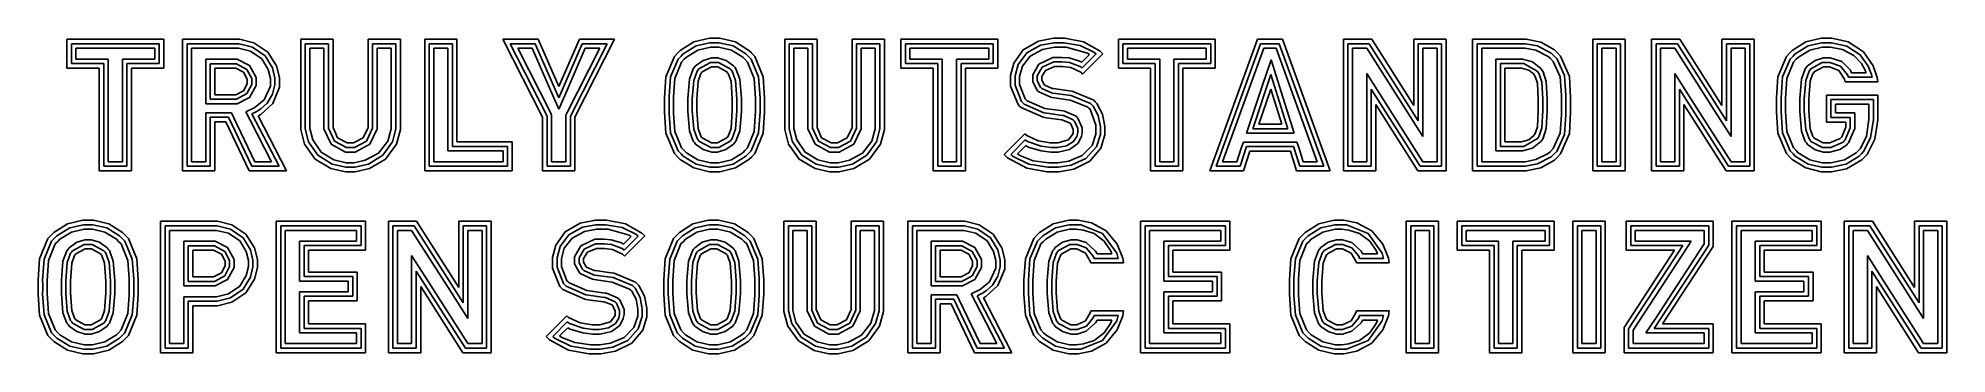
# Model space of a CAD drawing. Extents: x 0.04 to 2.97, y 0.03 to 0.52.
import ezdxf

# ---------------------------------------------------------------- set-up
doc = ezdxf.new("R2010")
doc.units = 0
doc.layers.get('0').update_dxf_attribs({"linetype": 'CONTINUOUS'})

msp = doc.modelspace()

# ---------------------------------------------------------------- linework, layer by layer
at = {"color": 0}
for p, q in [((0.2305, 0.5172), (0.0817, 0.5172)), ((0.0817, 0.5172), (0.0817, 0.473)), ((0.0887, 0.4799), (0.0887, 0.5103)), ((0.0887, 0.5103), (0.2235, 0.5103)), ((0.0956, 0.4869), (0.0956, 0.5033)), ((0.0956, 0.5033), (0.2166, 0.5033)), ((0.2166, 0.5033), (0.2166, 0.4869)), ((0.2235, 0.5103), (0.2235, 0.4799)), ((0.2305, 0.473), (0.2305, 0.5172)), ((0.3392, 0.5172), (0.2593, 0.5172)), ((0.2593, 0.5172), (0.2593, 0.3154)), ((0.2662, 0.3224), (0.2662, 0.5103)), ((0.2662, 0.5103), (0.3392, 0.5103)), ((0.2732, 0.3293), (0.2732, 0.5033)), ((0.2732, 0.5033), (0.3392, 0.5033)), ((0.3466, 0.5172), (0.3392, 0.5172)), ((0.3392, 0.5103), (0.3461, 0.5103)), ((0.3392, 0.5033), (0.3453, 0.5033)), ((0.3453, 0.5033), (0.3637, 0.4988)), ((0.3461, 0.5103), (0.3668, 0.5052)), ((0.3688, 0.5118), (0.3466, 0.5172)), ((0.3637, 0.4988), (0.3808, 0.487)), ((0.3668, 0.5052), (0.3861, 0.4918)), ((0.3904, 0.4972), (0.3688, 0.5118)), ((0.4902, 0.5172), (0.4406, 0.5172)), ((0.4406, 0.5172), (0.4406, 0.3863)), ((0.4475, 0.3863), (0.4475, 0.5103)), ((0.4475, 0.5103), (0.4832, 0.5103)), ((0.4545, 0.3863), (0.4545, 0.5033)), ((0.4545, 0.5033), (0.4763, 0.5033)), ((0.4763, 0.5033), (0.4763, 0.3874)), ((0.4832, 0.5103), (0.4832, 0.3874)), ((0.4902, 0.3874), (0.4902, 0.5172)), ((0.5936, 0.5172), (0.544, 0.5172)), ((0.544, 0.5172), (0.544, 0.3874)), ((0.5509, 0.3874), (0.5509, 0.5103)), ((0.5509, 0.5103), (0.5866, 0.5103)), ((0.5579, 0.3874), (0.5579, 0.5033)), ((0.5579, 0.5033), (0.5797, 0.5033)), ((0.5797, 0.5033), (0.5797, 0.3863)), ((0.5866, 0.5103), (0.5866, 0.3863)), ((0.5936, 0.3863), (0.5936, 0.5172)), ((0.6805, 0.5172), (0.6309, 0.5172)), ((0.6309, 0.5172), (0.6309, 0.3154)), ((0.6379, 0.3224), (0.6379, 0.5103)), ((0.6379, 0.5103), (0.6736, 0.5103)), ((0.6448, 0.3293), (0.6448, 0.5033)), ((0.6448, 0.5033), (0.6666, 0.5033)), ((0.6666, 0.5033), (0.6666, 0.3596)), ((0.6736, 0.5103), (0.6736, 0.3527)), ((0.6805, 0.3596), (0.6805, 0.5172)), ((0.8051, 0.5172), (0.751, 0.5172)), ((0.751, 0.5172), (0.8119, 0.3976)), ((0.8188, 0.3993), (0.7623, 0.5103)), ((0.7623, 0.5103), (0.8006, 0.5103)), ((0.8243, 0.4039), (0.7737, 0.5033)), ((0.7737, 0.5033), (0.796, 0.5033)), ((0.796, 0.5033), (0.8241, 0.4391)), ((0.8006, 0.5103), (0.8369, 0.4272)), ((0.8368, 0.4447), (0.8051, 0.5172)), ((0.8683, 0.5172), (0.8368, 0.4447)), ((0.8369, 0.4272), (0.8728, 0.5103)), ((0.8997, 0.5033), (0.8491, 0.4039)), ((0.8496, 0.4391), (0.8774, 0.5033)), ((0.9111, 0.5103), (0.8545, 0.3993)), ((0.8615, 0.3976), (0.9224, 0.5172)), ((0.9224, 0.5172), (0.8683, 0.5172)), ((0.8728, 0.5103), (0.9111, 0.5103)), ((0.8774, 0.5033), (0.8997, 0.5033)), ((1.0232, 0.4999), (1.0195, 0.4962)), ((1.0439, 0.5131), (1.0232, 0.4999)), ((1.0279, 0.4949), (1.0475, 0.507)), ((1.0326, 0.4897), (1.0501, 0.5006)), ((1.0679, 0.5189), (1.0439, 0.5131)), ((1.0475, 0.507), (1.0688, 0.5119)), ((1.0501, 0.5006), (1.0694, 0.505)), ((1.0759, 0.5189), (1.0679, 0.5189)), ((1.0688, 0.5119), (1.0759, 0.5119)), ((1.0694, 0.505), (1.0759, 0.505)), ((1.0838, 0.5189), (1.0759, 0.5189)), ((1.0759, 0.5119), (1.083, 0.5119)), ((1.0759, 0.505), (1.0823, 0.505)), ((1.0823, 0.505), (1.1016, 0.5006)), ((1.083, 0.5119), (1.1043, 0.507)), ((1.1078, 0.5131), (1.0838, 0.5189)), ((1.1016, 0.5006), (1.1192, 0.4897)), ((1.1043, 0.507), (1.1238, 0.4949)), ((1.1286, 0.4999), (1.1078, 0.5131)), ((1.1323, 0.4962), (1.1286, 0.4999)), ((1.2331, 0.5172), (1.1835, 0.5172)), ((1.1835, 0.5172), (1.1835, 0.3863)), ((1.1904, 0.3863), (1.1904, 0.5103)), ((1.1904, 0.5103), (1.2261, 0.5103)), ((1.1974, 0.3863), (1.1974, 0.5033)), ((1.1974, 0.5033), (1.2192, 0.5033)), ((1.2192, 0.5033), (1.2192, 0.3874)), ((1.2261, 0.5103), (1.2261, 0.3874)), ((1.2331, 0.3874), (1.2331, 0.5172)), ((1.3365, 0.5172), (1.2869, 0.5172)), ((1.2869, 0.5172), (1.2869, 0.3874)), ((1.2938, 0.3874), (1.2938, 0.5103)), ((1.2938, 0.5103), (1.3295, 0.5103)), ((1.3008, 0.3874), (1.3008, 0.5033)), ((1.3008, 0.5033), (1.3226, 0.5033)), ((1.3226, 0.5033), (1.3226, 0.3863)), ((1.3295, 0.5103), (1.3295, 0.3863)), ((1.3365, 0.3863), (1.3365, 0.5172)), ((1.5107, 0.5172), (1.3619, 0.5172)), ((1.3619, 0.5172), (1.3619, 0.473)), ((1.3689, 0.4799), (1.3689, 0.5103)), ((1.3689, 0.5103), (1.5037, 0.5103)), ((1.3758, 0.4869), (1.3758, 0.5033)), ((1.3758, 0.5033), (1.4968, 0.5033)), ((1.4968, 0.5033), (1.4968, 0.4869)), ((1.5037, 0.5103), (1.5037, 0.4799)), ((1.5107, 0.473), (1.5107, 0.5172)), ((1.5497, 0.5009), (1.5352, 0.4807)), ((1.5729, 0.5141), (1.5497, 0.5009)), ((1.5552, 0.4965), (1.5763, 0.5079)), ((1.5603, 0.4914), (1.5792, 0.5015)), ((1.5961, 0.5189), (1.5729, 0.5141)), ((1.5763, 0.5079), (1.5969, 0.5119)), ((1.5792, 0.5015), (1.5977, 0.505)), ((1.6038, 0.5189), (1.5961, 0.5189)), ((1.5969, 0.5119), (1.6038, 0.5119)), ((1.5977, 0.505), (1.6038, 0.505)), ((1.6134, 0.5189), (1.6038, 0.5189)), ((1.6038, 0.5119), (1.6121, 0.5119)), ((1.6038, 0.505), (1.6157, 0.505)), ((1.6121, 0.5119), (1.6369, 0.5078)), ((1.6422, 0.5133), (1.6134, 0.5189)), ((1.6157, 0.505), (1.6481, 0.4957)), ((1.6369, 0.5078), (1.6582, 0.4976)), ((1.6675, 0.4991), (1.6422, 0.5133)), ((1.6718, 0.4948), (1.6675, 0.4991)), ((1.8443, 0.5172), (1.6956, 0.5172)), ((1.6956, 0.5172), (1.6956, 0.473)), ((1.7025, 0.4799), (1.7025, 0.5103)), ((1.7025, 0.5103), (1.8374, 0.5103)), ((1.7095, 0.4869), (1.7095, 0.5033)), ((1.7095, 0.5033), (1.8305, 0.5033)), ((1.8305, 0.5033), (1.8305, 0.4869)), ((1.9092, 0.5172), (1.8358, 0.3154)), ((1.8374, 0.5103), (1.8374, 0.4799)), ((1.8443, 0.473), (1.8443, 0.5172)), ((1.8457, 0.3224), (1.914, 0.5103)), ((1.8556, 0.3293), (1.9189, 0.5033)), ((1.9474, 0.5172), (1.9092, 0.5172)), ((1.914, 0.5103), (1.9425, 0.5103)), ((1.9189, 0.5033), (1.9377, 0.5033)), ((1.9377, 0.5033), (2.001, 0.3293)), ((1.9425, 0.5103), (2.0109, 0.3224)), ((2.0208, 0.3154), (1.9474, 0.5172)), ((2.0845, 0.5172), (2.0411, 0.5172)), ((2.0411, 0.5172), (2.0411, 0.3154)), ((2.0481, 0.3224), (2.0481, 0.5103)), ((2.0481, 0.5103), (2.0807, 0.5103)), ((2.055, 0.3293), (2.055, 0.5033)), ((2.055, 0.5033), (2.0768, 0.5033)), ((2.0768, 0.5033), (2.1374, 0.4083)), ((2.0807, 0.5103), (2.156, 0.3919)), ((2.1491, 0.4157), (2.0845, 0.5172)), ((2.1987, 0.5172), (2.1491, 0.5172)), ((2.1491, 0.5172), (2.1491, 0.4157)), ((2.156, 0.3919), (2.156, 0.5103)), ((2.156, 0.5103), (2.1917, 0.5103)), ((2.163, 0.4157), (2.163, 0.5033)), ((2.163, 0.5033), (2.1848, 0.5033)), ((2.1848, 0.5033), (2.1848, 0.3293)), ((2.1917, 0.5103), (2.1917, 0.3224)), ((2.1987, 0.3154), (2.1987, 0.5172)), ((2.3142, 0.5172), (2.2394, 0.5172)), ((2.2394, 0.5172), (2.2394, 0.3154)), ((2.2464, 0.3224), (2.2464, 0.5103)), ((2.2464, 0.5103), (2.3142, 0.5103)), ((2.2533, 0.3293), (2.2533, 0.5033)), ((2.2533, 0.5033), (2.3142, 0.5033)), ((2.3216, 0.5172), (2.3142, 0.5172)), ((2.3142, 0.5103), (2.3203, 0.5103)), ((2.3142, 0.5033), (2.3198, 0.5033)), ((2.3198, 0.5033), (2.3365, 0.5003)), ((2.3203, 0.5103), (2.3388, 0.5069)), ((2.344, 0.5125), (2.3216, 0.5172)), ((2.3365, 0.5003), (2.3555, 0.4908)), ((2.3388, 0.5069), (2.36, 0.4961)), ((2.3651, 0.5008), (2.344, 0.5125)), ((2.3686, 0.4973), (2.3651, 0.5008)), ((2.4734, 0.5172), (2.4238, 0.5172)), ((2.4238, 0.5172), (2.4238, 0.3154)), ((2.4307, 0.5103), (2.4664, 0.5103)), ((2.4307, 0.3224), (2.4307, 0.5103)), ((2.4377, 0.3293), (2.4377, 0.5033)), ((2.4377, 0.5033), (2.4595, 0.5033)), ((2.4595, 0.5033), (2.4595, 0.3293)), ((2.4664, 0.5103), (2.4664, 0.3224)), ((2.4734, 0.3154), (2.4734, 0.5172)), ((2.5575, 0.5172), (2.5141, 0.5172)), ((2.5141, 0.5172), (2.5141, 0.3154)), ((2.5211, 0.3224), (2.5211, 0.5103)), ((2.5211, 0.5103), (2.5537, 0.5103)), ((2.528, 0.3293), (2.528, 0.5033)), ((2.528, 0.5033), (2.5499, 0.5033)), ((2.5499, 0.5033), (2.6103, 0.4083)), ((2.5537, 0.5103), (2.629, 0.3919)), ((2.6221, 0.4157), (2.5575, 0.5172)), ((2.6717, 0.5172), (2.6221, 0.5172)), ((2.6221, 0.5172), (2.6221, 0.4157)), ((2.629, 0.3919), (2.629, 0.5103)), ((2.629, 0.5103), (2.6647, 0.5103)), ((2.636, 0.4157), (2.636, 0.5033)), ((2.636, 0.5033), (2.6578, 0.5033)), ((2.6578, 0.5033), (2.6578, 0.3293)), ((2.6647, 0.5103), (2.6647, 0.3224)), ((2.6717, 0.3154), (2.6717, 0.5172)), ((2.7299, 0.4999), (2.7263, 0.4962)), ((2.7507, 0.5131), (2.7299, 0.4999)), ((2.7347, 0.4949), (2.7542, 0.507)), ((2.7394, 0.4897), (2.7568, 0.5006)), ((2.7745, 0.5189), (2.7507, 0.5131)), ((2.7542, 0.507), (2.7753, 0.5119)), ((2.7568, 0.5006), (2.776, 0.505)), ((2.7824, 0.5189), (2.7745, 0.5189)), ((2.7753, 0.5119), (2.7824, 0.5119)), ((2.776, 0.505), (2.7824, 0.505)), ((2.7908, 0.5189), (2.7824, 0.5189)), ((2.7824, 0.5119), (2.7902, 0.5119)), ((2.7824, 0.505), (2.7885, 0.505)), ((2.7885, 0.505), (2.807, 0.5016)), ((2.7902, 0.5119), (2.8136, 0.5066)), ((2.8159, 0.5131), (2.7908, 0.5189)), ((2.807, 0.5016), (2.8247, 0.4925)), ((2.8136, 0.5066), (2.8344, 0.4931)), ((2.8394, 0.4979), (2.8159, 0.5131)), ((0.0817, 0.473), (0.1313, 0.473)), ((0.1382, 0.4799), (0.0887, 0.4799)), ((0.1313, 0.4869), (0.0956, 0.4869)), ((0.1452, 0.4869), (0.1313, 0.4869)), ((0.1313, 0.473), (0.1313, 0.3154)), ((0.1382, 0.3224), (0.1382, 0.4799)), ((0.1452, 0.473), (0.1452, 0.4869)), ((0.1452, 0.3293), (0.1452, 0.473)), ((0.1809, 0.4869), (0.167, 0.4869)), ((0.167, 0.4869), (0.167, 0.473)), ((0.167, 0.473), (0.167, 0.3293)), ((0.2235, 0.4799), (0.1739, 0.4799)), ((0.1739, 0.4799), (0.1739, 0.3224)), ((0.2166, 0.4869), (0.1809, 0.4869)), ((0.1809, 0.3154), (0.1809, 0.473)), ((0.1809, 0.473), (0.2305, 0.473)), ((0.3089, 0.4866), (0.295, 0.4866)), ((0.295, 0.4866), (0.295, 0.4727)), ((0.295, 0.4727), (0.295, 0.4319)), ((0.3369, 0.4797), (0.3019, 0.4797)), ((0.3019, 0.4797), (0.3019, 0.425)), ((0.3369, 0.4866), (0.3089, 0.4866)), ((0.3089, 0.4319), (0.3089, 0.4727)), ((0.3089, 0.4727), (0.3369, 0.4727)), ((0.3432, 0.4866), (0.3369, 0.4866)), ((0.3422, 0.4797), (0.3369, 0.4797)), ((0.3369, 0.4727), (0.3409, 0.4727)), ((0.3409, 0.4727), (0.3528, 0.4665)), ((0.3581, 0.471), (0.3422, 0.4797)), ((0.3622, 0.4768), (0.3432, 0.4866)), ((0.3654, 0.457), (0.3581, 0.471)), ((0.3723, 0.4584), (0.3622, 0.4768)), ((0.3808, 0.487), (0.3908, 0.4706)), ((0.3861, 0.4918), (0.3974, 0.4731)), ((0.4035, 0.4765), (0.3904, 0.4972)), ((0.3908, 0.4706), (0.3942, 0.4569)), ((0.3974, 0.4731), (0.4011, 0.4575)), ((0.408, 0.4584), (0.4035, 0.4765)), ((1.0142, 0.4909), (1.0013, 0.4597)), ((1.0083, 0.4593), (1.0198, 0.4867)), ((1.0195, 0.4962), (1.0142, 0.4909)), ((1.015, 0.457), (1.0252, 0.4823)), ((1.0198, 0.4867), (1.0244, 0.4913)), ((1.0244, 0.4913), (1.0279, 0.4949)), ((1.0252, 0.4823), (1.0293, 0.4864)), ((1.0293, 0.4864), (1.0326, 0.4897)), ((1.0432, 0.472), (1.0372, 0.4562)), ((1.045, 0.4743), (1.0432, 0.472)), ((1.0467, 0.4766), (1.045, 0.4743)), ((1.0583, 0.4848), (1.0467, 0.4766)), ((1.0505, 0.4701), (1.0489, 0.4681)), ((1.0519, 0.472), (1.0505, 0.4701)), ((1.0696, 0.4816), (1.0519, 0.472)), ((1.057, 0.4671), (1.0711, 0.4747)), ((1.0715, 0.4886), (1.0583, 0.4848)), ((1.0759, 0.4816), (1.0696, 0.4816)), ((1.0711, 0.4747), (1.0759, 0.4747)), ((1.0759, 0.4886), (1.0715, 0.4886)), ((1.0802, 0.4886), (1.0759, 0.4886)), ((1.0819, 0.4816), (1.0759, 0.4816)), ((1.0759, 0.4747), (1.0808, 0.4747)), ((1.0934, 0.4848), (1.0802, 0.4886)), ((1.0808, 0.4747), (1.0948, 0.4671)), ((1.0998, 0.472), (1.0819, 0.4816)), ((1.105, 0.4766), (1.0934, 0.4848)), ((1.1012, 0.4701), (1.0998, 0.472)), ((1.1028, 0.4681), (1.1012, 0.4701)), ((1.1068, 0.4743), (1.105, 0.4766)), ((1.1086, 0.472), (1.1068, 0.4743)), ((1.1145, 0.4562), (1.1086, 0.472)), ((1.1192, 0.4897), (1.1224, 0.4864)), ((1.1224, 0.4864), (1.1265, 0.4823)), ((1.1238, 0.4949), (1.1273, 0.4913)), ((1.1265, 0.4823), (1.1368, 0.457)), ((1.1273, 0.4913), (1.1319, 0.4867)), ((1.1319, 0.4867), (1.1435, 0.4593)), ((1.1376, 0.4909), (1.1323, 0.4962)), ((1.1504, 0.4597), (1.1376, 0.4909)), ((1.3619, 0.473), (1.4115, 0.473)), ((1.4185, 0.4799), (1.3689, 0.4799)), ((1.4115, 0.4869), (1.3758, 0.4869)), ((1.4254, 0.4869), (1.4115, 0.4869)), ((1.4115, 0.473), (1.4115, 0.3154)), ((1.4185, 0.3224), (1.4185, 0.4799)), ((1.4254, 0.473), (1.4254, 0.4869)), ((1.4254, 0.3293), (1.4254, 0.473)), ((1.4611, 0.4869), (1.4472, 0.4869)), ((1.4472, 0.4869), (1.4472, 0.473)), ((1.4472, 0.473), (1.4472, 0.3293)), ((1.5037, 0.4799), (1.4542, 0.4799)), ((1.4542, 0.4799), (1.4542, 0.3224)), ((1.4968, 0.4869), (1.4611, 0.4869)), ((1.4611, 0.3154), (1.4611, 0.473)), ((1.4611, 0.473), (1.5107, 0.473)), ((1.5352, 0.4807), (1.5302, 0.4615)), ((1.5371, 0.461), (1.5418, 0.4786)), ((1.5418, 0.4786), (1.5552, 0.4965)), ((1.5441, 0.4603), (1.5483, 0.4757)), ((1.5483, 0.4757), (1.5603, 0.4914)), ((1.5738, 0.4792), (1.5642, 0.4625)), ((1.5787, 0.4743), (1.5711, 0.4612)), ((1.5953, 0.4894), (1.5738, 0.4792)), ((1.5781, 0.46), (1.5837, 0.4695)), ((1.5965, 0.4825), (1.5787, 0.4743)), ((1.5837, 0.4695), (1.5977, 0.4755)), ((1.6024, 0.4894), (1.5953, 0.4894)), ((1.6024, 0.4825), (1.5965, 0.4825)), ((1.5977, 0.4755), (1.6024, 0.4755)), ((1.6039, 0.4894), (1.6024, 0.4894)), ((1.6058, 0.4825), (1.6024, 0.4825)), ((1.6024, 0.4755), (1.6033, 0.4755)), ((1.6033, 0.4755), (1.6052, 0.4755)), ((1.6058, 0.4894), (1.6039, 0.4894)), ((1.6052, 0.4755), (1.6058, 0.4755)), ((1.6094, 0.4894), (1.6058, 0.4894)), ((1.6095, 0.4825), (1.6058, 0.4825)), ((1.6058, 0.4755), (1.61, 0.4755)), ((1.6201, 0.4885), (1.6094, 0.4894)), ((1.6208, 0.4813), (1.6095, 0.4825)), ((1.61, 0.4755), (1.6225, 0.4738)), ((1.6361, 0.4838), (1.6201, 0.4885)), ((1.637, 0.4755), (1.6208, 0.4813)), ((1.6225, 0.4738), (1.6379, 0.4665)), ((1.6394, 0.4819), (1.6361, 0.4838)), ((1.6403, 0.4731), (1.637, 0.4755)), ((1.6511, 0.4938), (1.6394, 0.4819)), ((1.6618, 0.4946), (1.6403, 0.4731)), ((1.6407, 0.4637), (1.6718, 0.4948)), ((1.6481, 0.4957), (1.6511, 0.4938)), ((1.6582, 0.4976), (1.6618, 0.4946)), ((1.6956, 0.473), (1.7452, 0.473)), ((1.7521, 0.4799), (1.7025, 0.4799)), ((1.7452, 0.4869), (1.7095, 0.4869)), ((1.7591, 0.4869), (1.7452, 0.4869)), ((1.7452, 0.473), (1.7452, 0.3154)), ((1.7521, 0.3224), (1.7521, 0.4799)), ((1.7591, 0.473), (1.7591, 0.4869)), ((1.7591, 0.3293), (1.7591, 0.473)), ((1.7948, 0.4869), (1.7809, 0.4869)), ((1.7809, 0.4869), (1.7809, 0.473)), ((1.7809, 0.473), (1.7809, 0.3293)), ((1.8374, 0.4799), (1.7878, 0.4799)), ((1.7878, 0.4799), (1.7878, 0.3224)), ((1.8305, 0.4869), (1.7948, 0.4869)), ((1.7948, 0.3154), (1.7948, 0.473)), ((1.7948, 0.473), (1.8443, 0.473)), ((1.93, 0.4855), (1.9164, 0.4451)), ((1.9428, 0.4449), (1.93, 0.4855)), ((2.289, 0.4869), (2.2751, 0.4869)), ((2.2751, 0.4869), (2.2751, 0.473)), ((2.2751, 0.473), (2.2751, 0.3596)), ((2.3108, 0.4799), (2.282, 0.4799)), ((2.282, 0.4799), (2.282, 0.3527)), ((2.3108, 0.4869), (2.289, 0.4869)), ((2.289, 0.3596), (2.289, 0.473)), ((2.289, 0.473), (2.3108, 0.473)), ((2.316, 0.4869), (2.3108, 0.4869)), ((2.3178, 0.4799), (2.3108, 0.4799)), ((2.3108, 0.473), (2.3145, 0.473)), ((2.3145, 0.473), (2.3257, 0.4699)), ((2.3314, 0.4825), (2.316, 0.4869)), ((2.3386, 0.468), (2.3178, 0.4799)), ((2.3257, 0.4699), (2.3334, 0.4634)), ((2.3442, 0.4723), (2.3314, 0.4825)), ((2.3461, 0.4693), (2.3442, 0.4723)), ((2.3477, 0.4671), (2.3461, 0.4693)), ((2.3555, 0.4908), (2.3588, 0.4875)), ((2.3588, 0.4875), (2.3631, 0.4832)), ((2.36, 0.4961), (2.3637, 0.4925)), ((2.3631, 0.4832), (2.3738, 0.4596)), ((2.3637, 0.4925), (2.3685, 0.4876)), ((2.3685, 0.4876), (2.3805, 0.4615)), ((2.3745, 0.4915), (2.3686, 0.4973)), ((2.3879, 0.4599), (2.3745, 0.4915)), ((2.721, 0.4909), (2.7081, 0.4597)), ((2.7151, 0.4593), (2.7266, 0.4867)), ((2.7263, 0.4962), (2.721, 0.4909)), ((2.7217, 0.457), (2.732, 0.4823)), ((2.7266, 0.4867), (2.7312, 0.4913)), ((2.7312, 0.4913), (2.7347, 0.4949)), ((2.732, 0.4823), (2.7361, 0.4864)), ((2.7361, 0.4864), (2.7394, 0.4897)), ((2.7499, 0.472), (2.744, 0.4562)), ((2.7518, 0.4743), (2.7499, 0.472)), ((2.7535, 0.4766), (2.7518, 0.4743)), ((2.765, 0.4848), (2.7535, 0.4766)), ((2.7573, 0.4701), (2.7557, 0.4681)), ((2.7587, 0.472), (2.7573, 0.4701)), ((2.7761, 0.4817), (2.7587, 0.472)), ((2.7637, 0.4671), (2.7777, 0.4747)), ((2.778, 0.4886), (2.765, 0.4848)), ((2.7824, 0.4817), (2.7761, 0.4817)), ((2.7777, 0.4747), (2.7824, 0.4747)), ((2.7824, 0.4886), (2.778, 0.4886)), ((2.7883, 0.4886), (2.7824, 0.4886)), ((2.7878, 0.4817), (2.7824, 0.4817)), ((2.7824, 0.4747), (2.7872, 0.4747)), ((2.7872, 0.4747), (2.8017, 0.4691)), ((2.8039, 0.4761), (2.7878, 0.4817)), ((2.8061, 0.483), (2.7883, 0.4886)), ((2.8017, 0.4691), (2.8103, 0.4559)), ((2.815, 0.4628), (2.8039, 0.4761)), ((2.8193, 0.4697), (2.8061, 0.483)), ((2.8211, 0.4659), (2.8193, 0.4697)), ((2.8247, 0.4925), (2.8364, 0.48)), ((2.8344, 0.4931), (2.8466, 0.4759)), ((2.8364, 0.48), (2.8421, 0.4696)), ((2.8541, 0.4765), (2.8394, 0.4979)), ((2.8421, 0.4696), (2.8435, 0.4659)), ((2.8466, 0.4759), (2.8517, 0.4633)), ((2.8603, 0.4583), (2.8541, 0.4765)), ((0.3528, 0.4665), (0.3585, 0.4559)), ((0.3585, 0.4488), (0.3528, 0.4382)), ((0.3581, 0.4337), (0.3654, 0.4477)), ((0.3585, 0.4559), (0.3585, 0.4523)), ((0.3585, 0.4523), (0.3585, 0.4488)), ((0.3622, 0.4278), (0.3723, 0.4462)), ((0.3654, 0.4523), (0.3654, 0.457)), ((0.3654, 0.4477), (0.3654, 0.4523)), ((0.3723, 0.4523), (0.3723, 0.4584)), ((0.3723, 0.4462), (0.3723, 0.4523)), ((0.3942, 0.4453), (0.3844, 0.4242)), ((0.3942, 0.4569), (0.3942, 0.4523)), ((0.3942, 0.4523), (0.3942, 0.4453)), ((0.4011, 0.4475), (0.3975, 0.433)), ((0.3976, 0.4186), (0.408, 0.4439)), ((0.4011, 0.4575), (0.4011, 0.4523)), ((0.4011, 0.4523), (0.4011, 0.4475)), ((0.408, 0.4523), (0.408, 0.4584)), ((0.408, 0.4439), (0.408, 0.4523)), ((1.0013, 0.4597), (0.9991, 0.4271)), ((1.006, 0.4296), (1.0083, 0.4593)), ((1.013, 0.429), (1.015, 0.457)), ((1.0372, 0.4562), (1.0348, 0.4263)), ((1.0438, 0.4538), (1.0417, 0.4257)), ((1.0489, 0.4681), (1.0438, 0.4538)), ((1.0487, 0.4254), (1.0506, 0.4527)), ((1.0506, 0.4527), (1.0549, 0.4644)), ((1.0549, 0.4644), (1.056, 0.4659)), ((1.056, 0.4659), (1.057, 0.4671)), ((1.0948, 0.4671), (1.0957, 0.4659)), ((1.0957, 0.4659), (1.0968, 0.4644)), ((1.0968, 0.4644), (1.1011, 0.4527)), ((1.1011, 0.4527), (1.1031, 0.4254)), ((1.1079, 0.4538), (1.1028, 0.4681)), ((1.11, 0.4257), (1.1079, 0.4538)), ((1.117, 0.4263), (1.1145, 0.4562)), ((1.1368, 0.457), (1.1388, 0.4265)), ((1.1435, 0.4593), (1.1457, 0.4268)), ((1.1527, 0.4271), (1.1504, 0.4597)), ((1.5302, 0.4615), (1.5302, 0.4551)), ((1.5302, 0.4551), (1.5302, 0.445)), ((1.5302, 0.445), (1.5417, 0.417)), ((1.5371, 0.4551), (1.5371, 0.461)), ((1.5371, 0.4467), (1.5371, 0.4551)), ((1.547, 0.4215), (1.5371, 0.4467)), ((1.5441, 0.4551), (1.5441, 0.4603)), ((1.5441, 0.4479), (1.5441, 0.4551)), ((1.5524, 0.426), (1.5441, 0.4479)), ((1.5642, 0.4625), (1.5642, 0.4568)), ((1.5642, 0.4568), (1.5642, 0.452)), ((1.5642, 0.452), (1.5709, 0.439)), ((1.5711, 0.4612), (1.5711, 0.4568)), ((1.5711, 0.4568), (1.5711, 0.4533)), ((1.5711, 0.4533), (1.5761, 0.4435)), ((1.5761, 0.4435), (1.5771, 0.4425)), ((1.5771, 0.4425), (1.5782, 0.4415)), ((1.5781, 0.4568), (1.5781, 0.46)), ((1.5781, 0.4547), (1.5781, 0.4568)), ((1.5812, 0.4483), (1.5781, 0.4547)), ((1.5782, 0.4415), (1.5932, 0.4349)), ((1.582, 0.4475), (1.5812, 0.4483)), ((1.5826, 0.4469), (1.582, 0.4475)), ((1.5941, 0.4417), (1.5826, 0.4469)), ((1.5959, 0.4415), (1.5941, 0.4417)), ((1.6203, 0.4382), (1.5959, 0.4415)), ((1.6379, 0.4665), (1.6407, 0.4637)), ((1.9164, 0.4451), (1.8983, 0.3913)), ((1.9298, 0.4631), (1.9018, 0.3799)), ((1.9114, 0.3868), (1.9296, 0.4407)), ((1.9296, 0.4407), (1.9466, 0.3868)), ((1.956, 0.3799), (1.9298, 0.4631)), ((1.9598, 0.391), (1.9428, 0.4449)), ((2.1024, 0.4243), (2.0768, 0.4646)), ((2.0768, 0.4646), (2.0768, 0.4169)), ((2.1591, 0.3224), (2.0838, 0.4407)), ((2.0838, 0.4407), (2.0838, 0.3224)), ((2.3334, 0.4634), (2.3346, 0.4616)), ((2.3346, 0.4616), (2.3356, 0.4602)), ((2.3356, 0.4602), (2.3388, 0.4497)), ((2.3403, 0.4657), (2.3386, 0.468)), ((2.3388, 0.4497), (2.34, 0.4246)), ((2.3416, 0.4638), (2.3403, 0.4657)), ((2.3455, 0.4513), (2.3416, 0.4638)), ((2.3469, 0.4251), (2.3455, 0.4513)), ((2.3524, 0.4525), (2.3477, 0.4671)), ((2.3539, 0.4253), (2.3524, 0.4525)), ((2.3738, 0.4596), (2.3758, 0.4315)), ((2.3805, 0.4615), (2.3827, 0.4316)), ((2.3895, 0.4272), (2.3879, 0.4599)), ((2.5754, 0.4243), (2.5499, 0.4646)), ((2.5499, 0.4646), (2.5499, 0.4169)), ((2.6322, 0.3224), (2.5568, 0.4407)), ((2.5568, 0.4407), (2.5568, 0.3224)), ((2.7081, 0.4597), (2.7059, 0.4271)), ((2.7128, 0.4269), (2.7151, 0.4593)), ((2.7197, 0.4265), (2.7217, 0.457)), ((2.744, 0.4562), (2.7416, 0.4263)), ((2.7506, 0.4539), (2.7485, 0.4257)), ((2.7557, 0.4681), (2.7506, 0.4539)), ((2.7555, 0.4254), (2.7574, 0.4527)), ((2.7574, 0.4527), (2.7617, 0.4645)), ((2.7617, 0.4645), (2.7629, 0.4659)), ((2.7629, 0.4659), (2.7637, 0.4671)), ((2.8103, 0.4559), (2.8113, 0.452)), ((2.8113, 0.452), (2.8612, 0.452)), ((2.8164, 0.4589), (2.815, 0.4628)), ((2.8527, 0.4589), (2.8164, 0.4589)), ((2.8435, 0.4659), (2.8211, 0.4659)), ((2.8517, 0.4633), (2.8527, 0.4589)), ((2.8612, 0.452), (2.8603, 0.4583)), ((0.295, 0.4319), (0.295, 0.418)), ((0.295, 0.418), (0.3089, 0.418)), ((0.3019, 0.425), (0.3369, 0.425)), ((0.3369, 0.4319), (0.3089, 0.4319)), ((0.3089, 0.418), (0.3369, 0.418)), ((0.3409, 0.4319), (0.3369, 0.4319)), ((0.3369, 0.425), (0.3422, 0.425)), ((0.3369, 0.418), (0.3432, 0.418)), ((0.3528, 0.4382), (0.3409, 0.4319)), ((0.3422, 0.425), (0.3581, 0.4337)), ((0.3432, 0.418), (0.3622, 0.4278)), ((0.369, 0.412), (0.3564, 0.4057)), ((0.3709, 0.413), (0.369, 0.412)), ((0.3844, 0.4242), (0.3709, 0.413)), ((0.3794, 0.4104), (0.3738, 0.4067)), ((0.3792, 0.4016), (0.3976, 0.4186)), ((0.3891, 0.4192), (0.3794, 0.4104)), ((0.3975, 0.433), (0.3891, 0.4192)), ((0.8241, 0.4391), (0.8369, 0.4099)), ((0.8369, 0.4099), (0.8496, 0.4391)), ((0.9991, 0.4271), (0.9991, 0.4163)), ((0.9991, 0.4163), (0.9991, 0.4055)), ((1.006, 0.4197), (1.006, 0.4296)), ((1.006, 0.413), (1.006, 0.4197)), ((1.006, 0.4031), (1.006, 0.413)), ((1.013, 0.4197), (1.013, 0.429)), ((1.013, 0.4163), (1.013, 0.4197)), ((1.013, 0.4129), (1.013, 0.4163)), ((1.013, 0.4036), (1.013, 0.4129)), ((1.0348, 0.4263), (1.0348, 0.4163)), ((1.0348, 0.4163), (1.0348, 0.4064)), ((1.0417, 0.4257), (1.0417, 0.4163)), ((1.0417, 0.4163), (1.0417, 0.4071)), ((1.0487, 0.4163), (1.0487, 0.4254)), ((1.0487, 0.4073), (1.0487, 0.4163)), ((1.1031, 0.4254), (1.1031, 0.4163)), ((1.1031, 0.4163), (1.1031, 0.4073)), ((1.11, 0.4163), (1.11, 0.4257)), ((1.11, 0.4071), (1.11, 0.4163)), ((1.117, 0.4163), (1.117, 0.4263)), ((1.117, 0.4064), (1.117, 0.4163)), ((1.1388, 0.4265), (1.1388, 0.4197)), ((1.1388, 0.4197), (1.1388, 0.4163)), ((1.1388, 0.4163), (1.1388, 0.4129)), ((1.1388, 0.4129), (1.1388, 0.4062)), ((1.1457, 0.4268), (1.1457, 0.4197)), ((1.1457, 0.4197), (1.1457, 0.413)), ((1.1457, 0.413), (1.1457, 0.4059)), ((1.1527, 0.4163), (1.1527, 0.4271)), ((1.1527, 0.4055), (1.1527, 0.4163)), ((1.5417, 0.417), (1.5441, 0.4146)), ((1.5441, 0.4146), (1.5463, 0.4123)), ((1.5463, 0.4123), (1.5801, 0.3974)), ((1.549, 0.4194), (1.547, 0.4215)), ((1.551, 0.4174), (1.549, 0.4194)), ((1.5814, 0.4042), (1.551, 0.4174)), ((1.554, 0.4243), (1.5524, 0.426)), ((1.5557, 0.4225), (1.554, 0.4243)), ((1.5829, 0.4111), (1.5557, 0.4225)), ((1.5709, 0.439), (1.5722, 0.4377)), ((1.5722, 0.4377), (1.5736, 0.4363)), ((1.5736, 0.4363), (1.5918, 0.4281)), ((1.5865, 0.4105), (1.5829, 0.4111)), ((1.6109, 0.4071), (1.5865, 0.4105)), ((1.5918, 0.4281), (1.594, 0.4278)), ((1.5932, 0.4349), (1.5951, 0.4346)), ((1.594, 0.4278), (1.6183, 0.4244)), ((1.5951, 0.4346), (1.6193, 0.4313)), ((1.6183, 0.4244), (1.622, 0.4239)), ((1.6193, 0.4313), (1.6233, 0.4307)), ((1.6248, 0.4376), (1.6203, 0.4382)), ((1.622, 0.4239), (1.6486, 0.4131)), ((1.6233, 0.4307), (1.6531, 0.4184)), ((1.6578, 0.4236), (1.6248, 0.4376)), ((1.6486, 0.4131), (1.6503, 0.4115)), ((1.6503, 0.4115), (1.6521, 0.4097)), ((1.6531, 0.4184), (1.6551, 0.4165)), ((1.6551, 0.4165), (1.6572, 0.4144)), ((1.6572, 0.4144), (1.6648, 0.4004)), ((1.6599, 0.4214), (1.6578, 0.4236)), ((1.6626, 0.4188), (1.6599, 0.4214)), ((1.6714, 0.4024), (1.6626, 0.4188)), ((2.0768, 0.4169), (2.0768, 0.3293)), ((2.0907, 0.3154), (2.0907, 0.4169)), ((2.0907, 0.4169), (2.1553, 0.3154)), ((2.1629, 0.3293), (2.1024, 0.4243)), ((2.163, 0.3681), (2.163, 0.4157)), ((2.34, 0.4246), (2.34, 0.4163)), ((2.34, 0.4163), (2.34, 0.408)), ((2.3469, 0.4163), (2.3469, 0.4251)), ((2.3469, 0.4076), (2.3469, 0.4163)), ((2.3539, 0.4163), (2.3539, 0.4253)), ((2.3539, 0.4072), (2.3539, 0.4163)), ((2.3757, 0.4249), (2.3756, 0.4163)), ((2.3756, 0.4163), (2.3757, 0.4077)), ((2.3758, 0.4315), (2.3757, 0.4249)), ((2.3827, 0.4316), (2.3826, 0.4249)), ((2.3826, 0.4249), (2.3826, 0.4078)), ((2.3895, 0.4163), (2.3895, 0.4272)), ((2.3895, 0.4054), (2.3895, 0.4163)), ((2.5499, 0.4169), (2.5499, 0.3293)), ((2.5638, 0.3154), (2.5638, 0.4169)), ((2.5638, 0.4169), (2.6283, 0.3154)), ((2.636, 0.3293), (2.5754, 0.4243)), ((2.636, 0.3681), (2.636, 0.4157)), ((2.7059, 0.4271), (2.7059, 0.4163)), ((2.7059, 0.4163), (2.7059, 0.4055)), ((2.7128, 0.4197), (2.7128, 0.4269)), ((2.7128, 0.4129), (2.7128, 0.4197)), ((2.7128, 0.4058), (2.7128, 0.4129)), ((2.7198, 0.4197), (2.7197, 0.4265)), ((2.7197, 0.4062), (2.7198, 0.4129)), ((2.7198, 0.4163), (2.7198, 0.4197)), ((2.7198, 0.4129), (2.7198, 0.4163)), ((2.7416, 0.4263), (2.7416, 0.4163)), ((2.7416, 0.4163), (2.7416, 0.4063)), ((2.7485, 0.4257), (2.7485, 0.4163)), ((2.7485, 0.4163), (2.7485, 0.4069)), ((2.7555, 0.4163), (2.7555, 0.4254)), ((2.7555, 0.4072), (2.7555, 0.4163)), ((2.8614, 0.4316), (2.7824, 0.4316)), ((2.7824, 0.4316), (2.7824, 0.3902)), ((2.7893, 0.3972), (2.7893, 0.4246)), ((2.7893, 0.4246), (2.8545, 0.4246)), ((2.7963, 0.4041), (2.7963, 0.4178)), ((2.7963, 0.4178), (2.8475, 0.4178)), ((2.8475, 0.4178), (2.8475, 0.4035)), ((2.8545, 0.4246), (2.8545, 0.4036)), ((2.8614, 0.4035), (2.8614, 0.4316)), ((0.3089, 0.4044), (0.295, 0.4044)), ((0.295, 0.4044), (0.295, 0.3905)), ((0.295, 0.3905), (0.295, 0.3293)), ((0.33, 0.3975), (0.3019, 0.3975)), ((0.3019, 0.3975), (0.3019, 0.3224)), ((0.3256, 0.4044), (0.3089, 0.4044)), ((0.3089, 0.3154), (0.3089, 0.3905)), ((0.3089, 0.3905), (0.3256, 0.3905)), ((0.3344, 0.4044), (0.3256, 0.4044)), ((0.3256, 0.3905), (0.3613, 0.3154)), ((0.3657, 0.3224), (0.33, 0.3975)), ((0.3382, 0.3965), (0.3344, 0.4044)), ((0.3701, 0.3293), (0.3382, 0.3965)), ((0.3564, 0.4057), (0.3628, 0.3932)), ((0.3628, 0.3932), (0.396, 0.3293)), ((0.3721, 0.4058), (0.3658, 0.4027)), ((0.3658, 0.4027), (0.4074, 0.3224)), ((0.3738, 0.4067), (0.3721, 0.4058)), ((0.3752, 0.3996), (0.3792, 0.4016)), ((0.4188, 0.3154), (0.3752, 0.3996)), ((0.4406, 0.3863), (0.4406, 0.3788)), ((0.4475, 0.3797), (0.4475, 0.3863)), ((0.4545, 0.3804), (0.4545, 0.3863)), ((0.4763, 0.3874), (0.4763, 0.3796)), ((0.4832, 0.3874), (0.4832, 0.3808)), ((0.4902, 0.382), (0.4902, 0.3874)), ((0.4973, 0.3657), (0.4902, 0.382)), ((0.544, 0.382), (0.5365, 0.3657)), ((0.544, 0.3874), (0.544, 0.382)), ((0.5509, 0.3808), (0.5509, 0.3874)), ((0.5579, 0.3796), (0.5579, 0.3874)), ((0.5797, 0.3863), (0.5797, 0.3799)), ((0.5866, 0.3863), (0.5866, 0.3797)), ((0.5936, 0.3788), (0.5936, 0.3863)), ((0.8119, 0.3976), (0.8119, 0.3154)), ((0.8188, 0.3224), (0.8188, 0.3993)), ((0.8258, 0.4009), (0.8243, 0.4039)), ((0.8258, 0.3976), (0.8258, 0.4009)), ((0.8258, 0.3293), (0.8258, 0.3976)), ((0.8491, 0.4039), (0.8476, 0.4009)), ((0.8476, 0.4009), (0.8476, 0.3976)), ((0.8476, 0.3976), (0.8476, 0.3293)), ((0.8545, 0.3993), (0.8545, 0.3224)), ((0.8615, 0.3154), (0.8615, 0.3976)), ((0.9991, 0.4055), (1.0013, 0.373)), ((1.0083, 0.3734), (1.006, 0.4031)), ((1.015, 0.3757), (1.013, 0.4036)), ((1.0348, 0.4064), (1.0372, 0.3767)), ((1.0417, 0.4071), (1.0438, 0.3791)), ((1.0506, 0.3801), (1.0487, 0.4073)), ((1.1031, 0.4073), (1.1011, 0.3801)), ((1.1079, 0.3791), (1.11, 0.4071)), ((1.1145, 0.3767), (1.117, 0.4064)), ((1.1388, 0.4062), (1.1368, 0.3757)), ((1.1457, 0.4059), (1.1435, 0.3734)), ((1.1504, 0.373), (1.1527, 0.4055)), ((1.1835, 0.3863), (1.1835, 0.3788)), ((1.1904, 0.3797), (1.1904, 0.3863)), ((1.1974, 0.3804), (1.1974, 0.3863)), ((1.2192, 0.3874), (1.2192, 0.3796)), ((1.2261, 0.3874), (1.2261, 0.3808)), ((1.2331, 0.382), (1.2331, 0.3874)), ((1.2402, 0.3657), (1.2331, 0.382)), ((1.2869, 0.382), (1.2795, 0.3657)), ((1.2869, 0.3874), (1.2869, 0.382)), ((1.2938, 0.3808), (1.2938, 0.3874)), ((1.3008, 0.3796), (1.3008, 0.3874)), ((1.3226, 0.3863), (1.3226, 0.3799)), ((1.3295, 0.3863), (1.3295, 0.3797)), ((1.3365, 0.3788), (1.3365, 0.3863)), ((1.5801, 0.3974), (1.5846, 0.3968)), ((1.5856, 0.4036), (1.5814, 0.4042)), ((1.5846, 0.3968), (1.6089, 0.3934)), ((1.6099, 0.4002), (1.5856, 0.4036)), ((1.6089, 0.3934), (1.6106, 0.3932)), ((1.6118, 0.4), (1.6099, 0.4002)), ((1.6106, 0.3932), (1.6216, 0.3886)), ((1.6131, 0.4068), (1.6109, 0.4071)), ((1.6264, 0.3937), (1.6118, 0.4)), ((1.6308, 0.399), (1.6131, 0.4068)), ((1.6216, 0.3886), (1.6222, 0.388)), ((1.6222, 0.388), (1.6229, 0.3872)), ((1.6229, 0.3872), (1.6262, 0.3789)), ((1.6274, 0.3926), (1.6264, 0.3937)), ((1.6284, 0.3916), (1.6274, 0.3926)), ((1.6332, 0.3803), (1.6284, 0.3916)), ((1.6321, 0.3978), (1.6308, 0.399)), ((1.6334, 0.3963), (1.6321, 0.3978)), ((1.6401, 0.3815), (1.6334, 0.3963)), ((1.6401, 0.3761), (1.6401, 0.3815)), ((1.6521, 0.4097), (1.6611, 0.3854)), ((1.6611, 0.3854), (1.6611, 0.3772)), ((1.6648, 0.4004), (1.668, 0.383)), ((1.668, 0.383), (1.668, 0.3772)), ((1.675, 0.3835), (1.6714, 0.4024)), ((1.675, 0.3772), (1.675, 0.3835)), ((1.8983, 0.3913), (1.8921, 0.3729)), ((1.9466, 0.3868), (1.9114, 0.3868)), ((1.9655, 0.3729), (1.9598, 0.391)), ((2.1374, 0.4083), (2.163, 0.3681)), ((2.3388, 0.3829), (2.3356, 0.3724)), ((2.34, 0.408), (2.3388, 0.3829)), ((2.3416, 0.369), (2.3455, 0.3814)), ((2.3455, 0.3814), (2.3469, 0.4076)), ((2.3524, 0.38), (2.3539, 0.4072)), ((2.3758, 0.4012), (2.3738, 0.373)), ((2.3757, 0.4077), (2.3758, 0.4012)), ((2.3827, 0.401), (2.3805, 0.3711)), ((2.3826, 0.4078), (2.3827, 0.401)), ((2.3879, 0.3727), (2.3895, 0.4054)), ((2.6103, 0.4083), (2.636, 0.3681)), ((2.7059, 0.4055), (2.7081, 0.373)), ((2.7151, 0.3734), (2.7128, 0.4058)), ((2.7217, 0.3756), (2.7197, 0.4062)), ((2.7416, 0.4063), (2.744, 0.3762)), ((2.7485, 0.4069), (2.7506, 0.3786)), ((2.7574, 0.3798), (2.7555, 0.4072)), ((2.7824, 0.3902), (2.8122, 0.3902)), ((2.8191, 0.3972), (2.7893, 0.3972)), ((2.8122, 0.4041), (2.7963, 0.4041)), ((2.8122, 0.3821), (2.8059, 0.3673)), ((2.8111, 0.3627), (2.8191, 0.3812)), ((2.8261, 0.4041), (2.8122, 0.4041)), ((2.8122, 0.3902), (2.8122, 0.3874)), ((2.8122, 0.3874), (2.8122, 0.3821)), ((2.8191, 0.3874), (2.8191, 0.3972)), ((2.8191, 0.3812), (2.8191, 0.3874)), ((2.8261, 0.3902), (2.8261, 0.4041)), ((2.8261, 0.3874), (2.8261, 0.3902)), ((2.8261, 0.3801), (2.8261, 0.3874)), ((2.8475, 0.3947), (2.8439, 0.3682)), ((2.8475, 0.4035), (2.8475, 0.3947)), ((2.8545, 0.3942), (2.8503, 0.3657)), ((2.8545, 0.4036), (2.8545, 0.3942)), ((2.8569, 0.3637), (2.8614, 0.3936)), ((2.8614, 0.3936), (2.8614, 0.4035)), ((0.4406, 0.3788), (0.4466, 0.3563)), ((0.4466, 0.3563), (0.4629, 0.3334)), ((0.4527, 0.36), (0.4475, 0.3797)), ((0.4671, 0.3392), (0.4527, 0.36)), ((0.459, 0.3626), (0.4545, 0.3804)), ((0.4718, 0.344), (0.459, 0.3626)), ((0.4763, 0.3796), (0.4874, 0.3561)), ((0.4832, 0.3808), (0.4924, 0.3609)), ((0.4874, 0.3561), (0.5094, 0.3441)), ((0.4924, 0.3609), (0.5107, 0.351)), ((0.5119, 0.358), (0.4973, 0.3657)), ((0.5168, 0.358), (0.5119, 0.358)), ((0.5217, 0.358), (0.5168, 0.358)), ((0.5365, 0.3657), (0.5217, 0.358)), ((0.523, 0.351), (0.5416, 0.3609)), ((0.5242, 0.3441), (0.5465, 0.3561)), ((0.5416, 0.3609), (0.5509, 0.3808)), ((0.5465, 0.3561), (0.5579, 0.3796)), ((0.5742, 0.3609), (0.5599, 0.3426)), ((0.5814, 0.36), (0.5668, 0.3392)), ((0.5709, 0.3334), (0.5875, 0.3563)), ((0.5797, 0.3799), (0.5742, 0.3609)), ((0.5866, 0.3797), (0.5814, 0.36)), ((0.5875, 0.3563), (0.5936, 0.3788)), ((0.6666, 0.3596), (0.6666, 0.3458)), ((0.6736, 0.3527), (0.7582, 0.3527)), ((0.7652, 0.3596), (0.6805, 0.3596)), ((0.7582, 0.3527), (0.7582, 0.3224)), ((0.7652, 0.3154), (0.7652, 0.3596)), ((1.0013, 0.373), (1.0142, 0.3417)), ((1.0198, 0.3459), (1.0083, 0.3734)), ((1.0252, 0.3504), (1.015, 0.3757)), ((1.0372, 0.3767), (1.0432, 0.3609)), ((1.0432, 0.3609), (1.045, 0.3586)), ((1.0438, 0.3791), (1.0489, 0.3649)), ((1.045, 0.3586), (1.0468, 0.3563)), ((1.0468, 0.3563), (1.0584, 0.3479)), ((1.0489, 0.3649), (1.0505, 0.3628)), ((1.0505, 0.3628), (1.0519, 0.3609)), ((1.0549, 0.3685), (1.0506, 0.3801)), ((1.0519, 0.3609), (1.0699, 0.351)), ((1.056, 0.367), (1.0549, 0.3685)), ((1.057, 0.3658), (1.056, 0.367)), ((1.0709, 0.358), (1.057, 0.3658)), ((1.0759, 0.358), (1.0709, 0.358)), ((1.0806, 0.358), (1.0759, 0.358)), ((1.0948, 0.3658), (1.0806, 0.358)), ((1.0822, 0.351), (1.0998, 0.3609)), ((1.0933, 0.3479), (1.105, 0.3563)), ((1.0957, 0.367), (1.0948, 0.3658)), ((1.0968, 0.3685), (1.0957, 0.367)), ((1.1011, 0.3801), (1.0968, 0.3685)), ((1.0998, 0.3609), (1.1012, 0.3628)), ((1.1012, 0.3628), (1.1028, 0.3649)), ((1.1028, 0.3649), (1.1079, 0.3791)), ((1.105, 0.3563), (1.1068, 0.3586)), ((1.1068, 0.3586), (1.1086, 0.361)), ((1.1086, 0.361), (1.1145, 0.3767)), ((1.1368, 0.3757), (1.1265, 0.3504)), ((1.1435, 0.3734), (1.1319, 0.3459)), ((1.1376, 0.3417), (1.1504, 0.373)), ((1.1835, 0.3788), (1.1894, 0.3563)), ((1.1894, 0.3563), (1.2058, 0.3334)), ((1.1956, 0.36), (1.1904, 0.3797)), ((1.21, 0.3392), (1.1956, 0.36)), ((1.2019, 0.3626), (1.1974, 0.3804)), ((1.2147, 0.344), (1.2019, 0.3626)), ((1.2192, 0.3796), (1.2303, 0.3561)), ((1.2261, 0.3808), (1.2352, 0.3609)), ((1.2303, 0.3561), (1.2523, 0.3441)), ((1.2352, 0.3609), (1.2536, 0.351)), ((1.2548, 0.358), (1.2402, 0.3657)), ((1.2597, 0.358), (1.2548, 0.358)), ((1.2647, 0.358), (1.2597, 0.358)), ((1.2795, 0.3657), (1.2647, 0.358)), ((1.2659, 0.351), (1.2845, 0.3609)), ((1.2671, 0.3441), (1.2894, 0.3561)), ((1.2845, 0.3609), (1.2938, 0.3808)), ((1.2894, 0.3561), (1.3008, 0.3796)), ((1.3171, 0.3609), (1.3028, 0.3426)), ((1.3243, 0.36), (1.3098, 0.3392)), ((1.3138, 0.3334), (1.3303, 0.3563)), ((1.3226, 0.3799), (1.3171, 0.3609)), ((1.3295, 0.3797), (1.3243, 0.36)), ((1.3303, 0.3563), (1.3365, 0.3788)), ((1.5522, 0.3721), (1.5206, 0.3404)), ((1.5305, 0.3405), (1.5527, 0.3627)), ((1.541, 0.3411), (1.5537, 0.3539)), ((1.5549, 0.3695), (1.5522, 0.3721)), ((1.5527, 0.3627), (1.5564, 0.3601)), ((1.5537, 0.3539), (1.5574, 0.3518)), ((1.5726, 0.3612), (1.5549, 0.3695)), ((1.5564, 0.3601), (1.5772, 0.353)), ((1.5574, 0.3518), (1.577, 0.3459)), ((1.5911, 0.358), (1.5726, 0.3612)), ((1.5772, 0.353), (1.5923, 0.351)), ((1.5973, 0.358), (1.5911, 0.358)), ((1.6027, 0.358), (1.5973, 0.358)), ((1.602, 0.351), (1.616, 0.3536)), ((1.6191, 0.3627), (1.6027, 0.358)), ((1.616, 0.3536), (1.627, 0.3601)), ((1.6262, 0.3728), (1.6191, 0.3627)), ((1.6208, 0.348), (1.6336, 0.3573)), ((1.6262, 0.3789), (1.6262, 0.3761)), ((1.6262, 0.3761), (1.6262, 0.3728)), ((1.627, 0.3601), (1.6319, 0.3682)), ((1.6319, 0.3682), (1.6332, 0.3741)), ((1.6332, 0.3761), (1.6332, 0.3803)), ((1.6332, 0.3741), (1.6332, 0.3761)), ((1.6336, 0.3573), (1.639, 0.3679)), ((1.639, 0.3679), (1.6401, 0.3741)), ((1.6401, 0.3741), (1.6401, 0.3761)), ((1.6552, 0.3541), (1.6401, 0.3387)), ((1.6619, 0.3519), (1.6458, 0.3343)), ((1.6611, 0.3715), (1.6552, 0.3541)), ((1.6611, 0.3772), (1.6611, 0.3715)), ((1.668, 0.3709), (1.6619, 0.3519)), ((1.668, 0.3772), (1.668, 0.3709)), ((1.6687, 0.35), (1.675, 0.3704)), ((1.675, 0.3704), (1.675, 0.3772)), ((1.8925, 0.3524), (1.8826, 0.3224)), ((1.8875, 0.3594), (1.8843, 0.3498)), ((1.8975, 0.3594), (1.8875, 0.3594)), ((1.8921, 0.3729), (1.9114, 0.3729)), ((1.9647, 0.3524), (1.8925, 0.3524)), ((1.9596, 0.3594), (1.8975, 0.3594)), ((1.9018, 0.3799), (1.956, 0.3799)), ((1.9114, 0.3729), (1.9466, 0.3729)), ((1.9466, 0.3729), (1.9655, 0.3729)), ((1.9698, 0.3594), (1.9596, 0.3594)), ((1.9741, 0.3224), (1.9647, 0.3524)), ((1.9729, 0.3496), (1.9698, 0.3594)), ((2.2751, 0.3596), (2.2751, 0.3458)), ((2.282, 0.3527), (2.3108, 0.3527)), ((2.3108, 0.3596), (2.289, 0.3596)), ((2.3145, 0.3596), (2.3108, 0.3596)), ((2.3108, 0.3527), (2.3182, 0.3527)), ((2.3257, 0.3628), (2.3145, 0.3596)), ((2.3182, 0.3527), (2.3388, 0.3647)), ((2.3334, 0.3693), (2.3257, 0.3628)), ((2.3314, 0.3502), (2.3441, 0.3602)), ((2.3346, 0.371), (2.3334, 0.3693)), ((2.3356, 0.3724), (2.3346, 0.371)), ((2.3388, 0.3647), (2.3404, 0.3671)), ((2.3404, 0.3671), (2.3416, 0.369)), ((2.3441, 0.3602), (2.346, 0.363)), ((2.346, 0.363), (2.3476, 0.3653)), ((2.3476, 0.3653), (2.3524, 0.38)), ((2.3738, 0.373), (2.3631, 0.3494)), ((2.3805, 0.3711), (2.3685, 0.3451)), ((2.3745, 0.3412), (2.3879, 0.3727)), ((2.7081, 0.373), (2.721, 0.3417)), ((2.7266, 0.3459), (2.7151, 0.3734)), ((2.732, 0.3504), (2.7217, 0.3756)), ((2.744, 0.3762), (2.7499, 0.3604)), ((2.7499, 0.3604), (2.7518, 0.358)), ((2.7506, 0.3786), (2.7557, 0.3643)), ((2.7518, 0.358), (2.7535, 0.3558)), ((2.7535, 0.3558), (2.7649, 0.3477)), ((2.7557, 0.3643), (2.7573, 0.3623)), ((2.7573, 0.3623), (2.7587, 0.3605)), ((2.7617, 0.3679), (2.7574, 0.3798)), ((2.7587, 0.3605), (2.7764, 0.351)), ((2.7629, 0.3664), (2.7617, 0.3679)), ((2.7637, 0.3652), (2.7629, 0.3664)), ((2.7775, 0.358), (2.7637, 0.3652)), ((2.7824, 0.358), (2.7775, 0.358)), ((2.7876, 0.358), (2.7824, 0.358)), ((2.8034, 0.3647), (2.7876, 0.358)), ((2.7892, 0.351), (2.8079, 0.3595)), ((2.8028, 0.3481), (2.813, 0.3548)), ((2.8045, 0.3659), (2.8034, 0.3647)), ((2.8059, 0.3673), (2.8045, 0.3659)), ((2.8079, 0.3595), (2.8096, 0.3611)), ((2.8096, 0.3611), (2.8111, 0.3627)), ((2.813, 0.3548), (2.8144, 0.3561)), ((2.8144, 0.3561), (2.8162, 0.358)), ((2.8162, 0.358), (2.8261, 0.3801)), ((2.8439, 0.3682), (2.8341, 0.3492)), ((2.8503, 0.3657), (2.8394, 0.3447)), ((2.8448, 0.3403), (2.8569, 0.3637)), ((0.1739, 0.3224), (0.1382, 0.3224)), ((0.167, 0.3293), (0.1452, 0.3293)), ((0.3019, 0.3224), (0.2662, 0.3224)), ((0.295, 0.3293), (0.2732, 0.3293)), ((0.4074, 0.3224), (0.3657, 0.3224)), ((0.396, 0.3293), (0.3701, 0.3293)), ((0.4629, 0.3334), (0.4871, 0.3189)), ((0.489, 0.3256), (0.4671, 0.3392)), ((0.4915, 0.332), (0.4718, 0.344)), ((0.5099, 0.3207), (0.489, 0.3256)), ((0.5104, 0.3276), (0.4915, 0.332)), ((0.5094, 0.3441), (0.5168, 0.3441)), ((0.5168, 0.3276), (0.5104, 0.3276)), ((0.5107, 0.351), (0.5168, 0.351)), ((0.5168, 0.351), (0.523, 0.351)), ((0.5168, 0.3441), (0.5242, 0.3441)), ((0.5225, 0.3276), (0.5168, 0.3276)), ((0.5398, 0.3314), (0.5225, 0.3276)), ((0.5448, 0.3256), (0.5238, 0.3207)), ((0.5599, 0.3426), (0.5398, 0.3314)), ((0.5668, 0.3392), (0.5448, 0.3256)), ((0.5464, 0.3189), (0.5709, 0.3334)), ((0.7582, 0.3224), (0.6379, 0.3224)), ((0.7513, 0.3293), (0.6448, 0.3293)), ((0.6666, 0.3458), (0.6805, 0.3458)), ((0.6805, 0.3458), (0.7513, 0.3458)), ((0.7513, 0.3458), (0.7513, 0.3293)), ((0.8545, 0.3224), (0.8188, 0.3224)), ((0.8476, 0.3293), (0.8258, 0.3293)), ((1.0142, 0.3417), (1.0195, 0.3364)), ((1.0195, 0.3364), (1.0232, 0.3327)), ((1.0244, 0.3413), (1.0198, 0.3459)), ((1.0232, 0.3327), (1.0439, 0.3196)), ((1.0279, 0.3378), (1.0244, 0.3413)), ((1.0293, 0.3462), (1.0252, 0.3504)), ((1.0475, 0.3257), (1.0279, 0.3378)), ((1.0326, 0.343), (1.0293, 0.3462)), ((1.0501, 0.3321), (1.0326, 0.343)), ((1.0688, 0.3207), (1.0475, 0.3257)), ((1.0694, 0.3276), (1.0501, 0.3321)), ((1.0584, 0.3479), (1.0715, 0.3441)), ((1.0759, 0.3276), (1.0694, 0.3276)), ((1.0699, 0.351), (1.0759, 0.351)), ((1.0715, 0.3441), (1.0759, 0.3441)), ((1.0759, 0.351), (1.0822, 0.351)), ((1.0759, 0.3441), (1.0802, 0.3441)), ((1.0823, 0.3276), (1.0759, 0.3276)), ((1.0802, 0.3441), (1.0933, 0.3479)), ((1.1016, 0.3321), (1.0823, 0.3276)), ((1.1042, 0.3257), (1.083, 0.3207)), ((1.1192, 0.343), (1.1016, 0.3321)), ((1.1238, 0.3378), (1.1042, 0.3257)), ((1.1078, 0.3196), (1.1286, 0.3327)), ((1.1224, 0.3462), (1.1192, 0.343)), ((1.1265, 0.3504), (1.1224, 0.3462)), ((1.1273, 0.3413), (1.1238, 0.3378)), ((1.1319, 0.3459), (1.1273, 0.3413)), ((1.1286, 0.3327), (1.1323, 0.3364)), ((1.1323, 0.3364), (1.1376, 0.3417)), ((1.2058, 0.3334), (1.2301, 0.3189)), ((1.2319, 0.3256), (1.21, 0.3392)), ((1.2344, 0.332), (1.2147, 0.344)), ((1.2528, 0.3207), (1.2319, 0.3256)), ((1.2534, 0.3276), (1.2344, 0.332)), ((1.2523, 0.3441), (1.2597, 0.3441)), ((1.2597, 0.3276), (1.2534, 0.3276)), ((1.2536, 0.351), (1.2597, 0.351)), ((1.2597, 0.351), (1.2659, 0.351)), ((1.2597, 0.3441), (1.2671, 0.3441)), ((1.2655, 0.3276), (1.2597, 0.3276)), ((1.2827, 0.3314), (1.2655, 0.3276)), ((1.2876, 0.3256), (1.2667, 0.3207)), ((1.3028, 0.3426), (1.2827, 0.3314)), ((1.3098, 0.3392), (1.2876, 0.3256)), ((1.2894, 0.3189), (1.3138, 0.3334)), ((1.4542, 0.3224), (1.4185, 0.3224)), ((1.4472, 0.3293), (1.4254, 0.3293)), ((1.5206, 0.3404), (1.5257, 0.3352)), ((1.5257, 0.3352), (1.5549, 0.3192)), ((1.5344, 0.3371), (1.5305, 0.3405)), ((1.5584, 0.3254), (1.5344, 0.3371)), ((1.5444, 0.3388), (1.541, 0.3411)), ((1.5648, 0.3308), (1.5444, 0.3388)), ((1.5874, 0.3207), (1.5584, 0.3254)), ((1.589, 0.3276), (1.5648, 0.3308)), ((1.577, 0.3459), (1.5922, 0.3441)), ((1.5971, 0.3276), (1.589, 0.3276)), ((1.5922, 0.3441), (1.5973, 0.3441)), ((1.5923, 0.351), (1.5973, 0.351)), ((1.6026, 0.3276), (1.5971, 0.3276)), ((1.5973, 0.351), (1.602, 0.351)), ((1.5973, 0.3441), (1.6032, 0.3441)), ((1.6195, 0.3302), (1.6026, 0.3276)), ((1.6032, 0.3441), (1.6208, 0.348)), ((1.623, 0.3241), (1.6035, 0.3207)), ((1.6401, 0.3387), (1.6195, 0.3302)), ((1.6458, 0.3343), (1.623, 0.3241)), ((1.6271, 0.3179), (1.6519, 0.3301)), ((1.6519, 0.3301), (1.6687, 0.35)), ((1.7878, 0.3224), (1.7521, 0.3224)), ((1.7809, 0.3293), (1.7591, 0.3293)), ((1.8826, 0.3224), (1.8457, 0.3224)), ((1.8776, 0.3293), (1.8556, 0.3293)), ((1.8843, 0.3498), (1.8776, 0.3293)), ((1.8876, 0.3154), (1.8975, 0.3455)), ((1.8975, 0.3455), (1.9596, 0.3455)), ((1.9596, 0.3455), (1.969, 0.3154)), ((1.9792, 0.3293), (1.9729, 0.3496)), ((2.0109, 0.3224), (1.9741, 0.3224)), ((2.001, 0.3293), (1.9792, 0.3293)), ((2.0838, 0.3224), (2.0481, 0.3224)), ((2.0768, 0.3293), (2.055, 0.3293)), ((2.1917, 0.3224), (2.1591, 0.3224)), ((2.1848, 0.3293), (2.1629, 0.3293)), ((2.3142, 0.3224), (2.2464, 0.3224)), ((2.3142, 0.3293), (2.2533, 0.3293)), ((2.2751, 0.3458), (2.289, 0.3458)), ((2.289, 0.3458), (2.3108, 0.3458)), ((2.3108, 0.3458), (2.316, 0.3458)), ((2.3198, 0.3293), (2.3142, 0.3293)), ((2.3203, 0.3224), (2.3142, 0.3224)), ((2.316, 0.3458), (2.3314, 0.3502)), ((2.3365, 0.3324), (2.3198, 0.3293)), ((2.3388, 0.3258), (2.3203, 0.3224)), ((2.3555, 0.3419), (2.3365, 0.3324)), ((2.36, 0.3365), (2.3388, 0.3258)), ((2.344, 0.3201), (2.3651, 0.3318)), ((2.3588, 0.3451), (2.3555, 0.3419)), ((2.3631, 0.3494), (2.3588, 0.3451)), ((2.3637, 0.3402), (2.36, 0.3365)), ((2.3685, 0.3451), (2.3637, 0.3402)), ((2.3651, 0.3318), (2.3686, 0.3353)), ((2.3686, 0.3353), (2.3745, 0.3412)), ((2.4664, 0.3224), (2.4307, 0.3224)), ((2.4595, 0.3293), (2.4377, 0.3293)), ((2.5568, 0.3224), (2.5211, 0.3224)), ((2.5499, 0.3293), (2.528, 0.3293)), ((2.6647, 0.3224), (2.6322, 0.3224)), ((2.6578, 0.3293), (2.636, 0.3293)), ((2.721, 0.3417), (2.7263, 0.3364)), ((2.7263, 0.3364), (2.7299, 0.3327)), ((2.7312, 0.3413), (2.7266, 0.3459)), ((2.7299, 0.3327), (2.751, 0.3196)), ((2.7347, 0.3378), (2.7312, 0.3413)), ((2.7361, 0.3462), (2.732, 0.3504)), ((2.7542, 0.3257), (2.7347, 0.3378)), ((2.7393, 0.3431), (2.7361, 0.3462)), ((2.7569, 0.3322), (2.7393, 0.3431)), ((2.7753, 0.3207), (2.7542, 0.3257)), ((2.776, 0.3276), (2.7569, 0.3322)), ((2.7649, 0.3477), (2.778, 0.3441)), ((2.7824, 0.3276), (2.776, 0.3276)), ((2.7764, 0.351), (2.7824, 0.351)), ((2.778, 0.3441), (2.7824, 0.3441)), ((2.7824, 0.351), (2.7892, 0.351)), ((2.7824, 0.3441), (2.7875, 0.3441)), ((2.7893, 0.3276), (2.7824, 0.3276)), ((2.7875, 0.3441), (2.8028, 0.3481)), ((2.8102, 0.332), (2.7893, 0.3276)), ((2.8128, 0.3256), (2.79, 0.3207)), ((2.8279, 0.3428), (2.8102, 0.332)), ((2.8326, 0.3377), (2.8128, 0.3256)), ((2.8135, 0.3184), (2.8367, 0.332)), ((2.8311, 0.3461), (2.8279, 0.3428)), ((2.8341, 0.3492), (2.8311, 0.3461)), ((2.8361, 0.3413), (2.8326, 0.3377)), ((2.8394, 0.3447), (2.8361, 0.3413)), ((2.8367, 0.332), (2.841, 0.3364)), ((2.841, 0.3364), (2.8448, 0.3403)), ((0.1313, 0.3154), (0.1809, 0.3154)), ((0.2593, 0.3154), (0.3089, 0.3154)), ((0.3613, 0.3154), (0.4188, 0.3154)), ((0.4871, 0.3189), (0.5093, 0.3137)), ((0.5093, 0.3137), (0.5168, 0.3137)), ((0.5168, 0.3207), (0.5099, 0.3207)), ((0.5238, 0.3207), (0.5168, 0.3207)), ((0.5168, 0.3137), (0.5241, 0.3137)), ((0.5241, 0.3137), (0.5464, 0.3189)), ((0.6309, 0.3154), (0.7652, 0.3154)), ((0.8119, 0.3154), (0.8615, 0.3154)), ((1.0439, 0.3196), (1.0679, 0.3137)), ((1.0679, 0.3137), (1.0759, 0.3137)), ((1.0759, 0.3207), (1.0688, 0.3207)), ((1.083, 0.3207), (1.0759, 0.3207)), ((1.0759, 0.3137), (1.0838, 0.3137)), ((1.0838, 0.3137), (1.1078, 0.3196)), ((1.2301, 0.3189), (1.2523, 0.3137)), ((1.2523, 0.3137), (1.2597, 0.3137)), ((1.2597, 0.3207), (1.2528, 0.3207)), ((1.2667, 0.3207), (1.2597, 0.3207)), ((1.2597, 0.3137), (1.2671, 0.3137)), ((1.2671, 0.3137), (1.2894, 0.3189)), ((1.4115, 0.3154), (1.4611, 0.3154)), ((1.5549, 0.3192), (1.5865, 0.3137)), ((1.5865, 0.3137), (1.5971, 0.3137)), ((1.5971, 0.3207), (1.5874, 0.3207)), ((1.6035, 0.3207), (1.5971, 0.3207)), ((1.5971, 0.3137), (1.6045, 0.3137)), ((1.6045, 0.3137), (1.6271, 0.3179)), ((1.7452, 0.3154), (1.7948, 0.3154)), ((1.8358, 0.3154), (1.8876, 0.3154)), ((1.969, 0.3154), (2.0208, 0.3154)), ((2.0411, 0.3154), (2.0907, 0.3154)), ((2.1553, 0.3154), (2.1987, 0.3154)), ((2.2394, 0.3154), (2.3142, 0.3154)), ((2.3142, 0.3154), (2.3216, 0.3154)), ((2.3216, 0.3154), (2.344, 0.3201)), ((2.4238, 0.3154), (2.4734, 0.3154)), ((2.5141, 0.3154), (2.5638, 0.3154)), ((2.6283, 0.3154), (2.6717, 0.3154)), ((2.751, 0.3196), (2.7745, 0.3137)), ((2.7745, 0.3137), (2.7824, 0.3137)), ((2.7824, 0.3207), (2.7753, 0.3207)), ((2.79, 0.3207), (2.7824, 0.3207)), ((2.7824, 0.3137), (2.7902, 0.3137)), ((2.7902, 0.3137), (2.8135, 0.3184)), ((0.1064, 0.2395), (0.0825, 0.2337)), ((0.1144, 0.2395), (0.1064, 0.2395)), ((0.1224, 0.2395), (0.1144, 0.2395)), ((0.1463, 0.2337), (0.1224, 0.2395)), ((0.3053, 0.2378), (0.2254, 0.2378)), ((0.2254, 0.2378), (0.2254, 0.0361)), ((0.3127, 0.2378), (0.3053, 0.2378)), ((0.335, 0.2324), (0.3127, 0.2378)), ((0.5401, 0.2378), (0.403, 0.2378)), ((0.403, 0.2378), (0.403, 0.0361)), ((0.5401, 0.1936), (0.5401, 0.2378)), ((0.6186, 0.2378), (0.5753, 0.2378)), ((0.5753, 0.2378), (0.5753, 0.0361)), ((0.6832, 0.1363), (0.6186, 0.2378)), ((0.7328, 0.2378), (0.6832, 0.2378)), ((0.6832, 0.2378), (0.6832, 0.1363)), ((0.7328, 0.0361), (0.7328, 0.2378)), ((0.8698, 0.2348), (0.8466, 0.2215)), ((0.893, 0.2395), (0.8698, 0.2348)), ((0.9007, 0.2395), (0.893, 0.2395)), ((0.9103, 0.2395), (0.9007, 0.2395)), ((0.939, 0.2339), (0.9103, 0.2395)), ((1.0666, 0.2395), (1.0427, 0.2337)), ((1.0746, 0.2395), (1.0666, 0.2395)), ((1.0826, 0.2395), (1.0746, 0.2395)), ((1.1065, 0.2337), (1.0826, 0.2395)), ((1.2318, 0.2378), (1.1822, 0.2378)), ((1.1822, 0.2378), (1.1822, 0.1069)), ((1.2318, 0.108), (1.2318, 0.2378)), ((1.3352, 0.2378), (1.2856, 0.2378)), ((1.2856, 0.2378), (1.2856, 0.108)), ((1.3352, 0.1069), (1.3352, 0.2378)), ((1.4525, 0.2378), (1.3726, 0.2378)), ((1.3726, 0.2378), (1.3726, 0.0361)), ((1.4599, 0.2378), (1.4525, 0.2378)), ((1.4821, 0.2324), (1.4599, 0.2378)), ((1.6194, 0.2395), (1.5958, 0.2337)), ((1.6272, 0.2395), (1.6194, 0.2395)), ((1.634, 0.2395), (1.6272, 0.2395)), ((1.6542, 0.2355), (1.634, 0.2395)), ((1.677, 0.2233), (1.6542, 0.2355)), ((1.8669, 0.2378), (1.7297, 0.2378)), ((1.7297, 0.2378), (1.7297, 0.0361)), ((1.8669, 0.1936), (1.8669, 0.2378)), ((2.0269, 0.2395), (2.0034, 0.2337)), ((2.0348, 0.2395), (2.0269, 0.2395)), ((2.0415, 0.2395), (2.0348, 0.2395)), ((2.0618, 0.2355), (2.0415, 0.2395)), ((2.0846, 0.2233), (2.0618, 0.2355)), ((2.1869, 0.2378), (2.1373, 0.2378)), ((2.1373, 0.2378), (2.1373, 0.0361)), ((2.1869, 0.0361), (2.1869, 0.2378)), ((2.3645, 0.2378), (2.2158, 0.2378)), ((2.2158, 0.2378), (2.2158, 0.1936)), ((2.3645, 0.1936), (2.3645, 0.2378)), ((2.4429, 0.2378), (2.3933, 0.2378)), ((2.3933, 0.2378), (2.3933, 0.0361)), ((2.4429, 0.0361), (2.4429, 0.2378)), ((2.6087, 0.2378), (2.4752, 0.2378)), ((2.4752, 0.2378), (2.4752, 0.1936)), ((2.6087, 0.1993), (2.6087, 0.2378)), ((2.7746, 0.2378), (2.6375, 0.2378)), ((2.6375, 0.2378), (2.6375, 0.0361)), ((2.7746, 0.1936), (2.7746, 0.2378)), ((2.853, 0.2378), (2.8097, 0.2378)), ((2.8097, 0.2378), (2.8097, 0.0361)), ((2.9176, 0.1363), (2.853, 0.2378)), ((2.9672, 0.2378), (2.9176, 0.2378)), ((2.9176, 0.2378), (2.9176, 0.1363)), ((2.9672, 0.0361), (2.9672, 0.2378)), ((0.0527, 0.2115), (0.0399, 0.1803)), ((0.0468, 0.1799), (0.0583, 0.2073)), ((0.0581, 0.2169), (0.0527, 0.2115)), ((0.0617, 0.2205), (0.0581, 0.2169)), ((0.0583, 0.2073), (0.0629, 0.2119)), ((0.0825, 0.2337), (0.0617, 0.2205)), ((0.0629, 0.2119), (0.0665, 0.2155)), ((0.0637, 0.203), (0.0679, 0.207)), ((0.0665, 0.2155), (0.086, 0.2276)), ((0.0679, 0.207), (0.0711, 0.2103)), ((0.0711, 0.2103), (0.0887, 0.2212)), ((0.0968, 0.2055), (0.0852, 0.1972)), ((0.086, 0.2276), (0.1073, 0.2326)), ((0.0887, 0.2212), (0.108, 0.2256)), ((0.11, 0.2092), (0.0968, 0.2055)), ((0.1073, 0.2326), (0.1144, 0.2326)), ((0.108, 0.2256), (0.1144, 0.2256)), ((0.1144, 0.2092), (0.11, 0.2092)), ((0.1144, 0.2326), (0.1215, 0.2326)), ((0.1144, 0.2256), (0.1208, 0.2256)), ((0.1188, 0.2092), (0.1144, 0.2092)), ((0.1319, 0.2055), (0.1188, 0.2092)), ((0.1208, 0.2256), (0.1401, 0.2212)), ((0.1215, 0.2326), (0.1428, 0.2276)), ((0.1436, 0.1972), (0.1319, 0.2055)), ((0.1401, 0.2212), (0.1577, 0.2103)), ((0.1428, 0.2276), (0.1623, 0.2155)), ((0.1671, 0.2205), (0.1463, 0.2337)), ((0.1577, 0.2103), (0.161, 0.207)), ((0.161, 0.207), (0.1651, 0.203)), ((0.1623, 0.2155), (0.1659, 0.2119)), ((0.1659, 0.2119), (0.1705, 0.2073)), ((0.1708, 0.2169), (0.1671, 0.2205)), ((0.1705, 0.2073), (0.182, 0.1799)), ((0.1761, 0.2115), (0.1708, 0.2169)), ((0.189, 0.1803), (0.1761, 0.2115)), ((0.2324, 0.043), (0.2324, 0.2308)), ((0.2324, 0.2308), (0.3053, 0.2308)), ((0.2393, 0.05), (0.2393, 0.2239)), ((0.2393, 0.2239), (0.3053, 0.2239)), ((0.275, 0.2072), (0.2611, 0.2072)), ((0.2611, 0.2072), (0.2611, 0.1933)), ((0.3031, 0.2072), (0.275, 0.2072)), ((0.3094, 0.2072), (0.3031, 0.2072)), ((0.3053, 0.2308), (0.3122, 0.2308)), ((0.3053, 0.2239), (0.3114, 0.2239)), ((0.3283, 0.1974), (0.3094, 0.2072)), ((0.3114, 0.2239), (0.3298, 0.2194)), ((0.3122, 0.2308), (0.333, 0.2257)), ((0.3298, 0.2194), (0.347, 0.2076)), ((0.333, 0.2257), (0.3522, 0.2124)), ((0.3565, 0.2178), (0.335, 0.2324)), ((0.347, 0.2076), (0.357, 0.1912)), ((0.3522, 0.2124), (0.3635, 0.1938)), ((0.3697, 0.197), (0.3565, 0.2178)), ((0.41, 0.043), (0.41, 0.2308)), ((0.41, 0.2308), (0.5332, 0.2308)), ((0.4169, 0.05), (0.4169, 0.2239)), ((0.4169, 0.2239), (0.5263, 0.2239)), ((0.4526, 0.2075), (0.4387, 0.2075)), ((0.4387, 0.2075), (0.4387, 0.1936)), ((0.5263, 0.2075), (0.4526, 0.2075)), ((0.5263, 0.2239), (0.5263, 0.2075)), ((0.5332, 0.2308), (0.5332, 0.2006)), ((0.5822, 0.043), (0.5822, 0.2308)), ((0.5822, 0.2308), (0.6148, 0.2308)), ((0.5891, 0.05), (0.5891, 0.2239)), ((0.5891, 0.2239), (0.6109, 0.2239)), ((0.6109, 0.2239), (0.6715, 0.1289)), ((0.6148, 0.2308), (0.6902, 0.1125)), ((0.6902, 0.1125), (0.6902, 0.2308)), ((0.6902, 0.2308), (0.7259, 0.2308)), ((0.6971, 0.1363), (0.6971, 0.2239)), ((0.6971, 0.2239), (0.7189, 0.2239)), ((0.7189, 0.2239), (0.7189, 0.05)), ((0.7259, 0.2308), (0.7259, 0.043)), ((0.8466, 0.2215), (0.8321, 0.2013)), ((0.8387, 0.1992), (0.8521, 0.2171)), ((0.8451, 0.1963), (0.8571, 0.2121)), ((0.8521, 0.2171), (0.8732, 0.2286)), ((0.8571, 0.2121), (0.876, 0.2221)), ((0.8921, 0.2101), (0.8707, 0.1999)), ((0.8732, 0.2286), (0.8938, 0.2326)), ((0.876, 0.2221), (0.8945, 0.2256)), ((0.8993, 0.2101), (0.8921, 0.2101)), ((0.8938, 0.2326), (0.9007, 0.2326)), ((0.8945, 0.2256), (0.9007, 0.2256)), ((0.9008, 0.2101), (0.8993, 0.2101)), ((0.9007, 0.2326), (0.909, 0.2326)), ((0.9007, 0.2256), (0.9125, 0.2256)), ((0.9027, 0.2101), (0.9008, 0.2101)), ((0.9062, 0.2101), (0.9027, 0.2101)), ((0.917, 0.2091), (0.9062, 0.2101)), ((0.909, 0.2326), (0.9338, 0.2284)), ((0.9125, 0.2256), (0.9449, 0.2163)), ((0.9329, 0.2045), (0.917, 0.2091)), ((0.9338, 0.2284), (0.955, 0.2182)), ((0.948, 0.2144), (0.9362, 0.2026)), ((0.9587, 0.2152), (0.9372, 0.1937)), ((0.9376, 0.1842), (0.9687, 0.2154)), ((0.9644, 0.2198), (0.939, 0.2339)), ((0.9449, 0.2163), (0.948, 0.2144)), ((0.955, 0.2182), (0.9587, 0.2152)), ((0.9687, 0.2154), (0.9644, 0.2198)), ((1.0129, 0.2115), (1.0001, 0.1803)), ((1.007, 0.1799), (1.0186, 0.2073)), ((1.0182, 0.2169), (1.0129, 0.2115)), ((1.0219, 0.2205), (1.0182, 0.2169)), ((1.0186, 0.2073), (1.0232, 0.2119)), ((1.0427, 0.2337), (1.0219, 0.2205)), ((1.0232, 0.2119), (1.0267, 0.2155)), ((1.0239, 0.203), (1.028, 0.207)), ((1.0267, 0.2155), (1.0462, 0.2276)), ((1.028, 0.207), (1.0313, 0.2103)), ((1.0313, 0.2103), (1.0488, 0.2212)), ((1.057, 0.2055), (1.0454, 0.1972)), ((1.0462, 0.2276), (1.0675, 0.2326)), ((1.0488, 0.2212), (1.0681, 0.2256)), ((1.0702, 0.2092), (1.057, 0.2055)), ((1.0675, 0.2326), (1.0746, 0.2326)), ((1.0681, 0.2256), (1.0746, 0.2256)), ((1.0746, 0.2092), (1.0702, 0.2092)), ((1.0746, 0.2326), (1.0817, 0.2326)), ((1.0746, 0.2256), (1.081, 0.2256)), ((1.0789, 0.2092), (1.0746, 0.2092)), ((1.0921, 0.2055), (1.0789, 0.2092)), ((1.081, 0.2256), (1.1003, 0.2212)), ((1.0817, 0.2326), (1.103, 0.2276)), ((1.1037, 0.1972), (1.0921, 0.2055)), ((1.1003, 0.2212), (1.1179, 0.2103)), ((1.103, 0.2276), (1.1225, 0.2155)), ((1.1273, 0.2205), (1.1065, 0.2337)), ((1.1179, 0.2103), (1.1212, 0.207)), ((1.1212, 0.207), (1.1253, 0.203)), ((1.1225, 0.2155), (1.1261, 0.2119)), ((1.1261, 0.2119), (1.1307, 0.2073)), ((1.131, 0.2169), (1.1273, 0.2205)), ((1.1307, 0.2073), (1.1422, 0.1799)), ((1.1363, 0.2115), (1.131, 0.2169)), ((1.1491, 0.1803), (1.1363, 0.2115)), ((1.1892, 0.1069), (1.1892, 0.2308)), ((1.1892, 0.2308), (1.2249, 0.2308)), ((1.1961, 0.1069), (1.1961, 0.2239)), ((1.1961, 0.2239), (1.2179, 0.2239)), ((1.2179, 0.2239), (1.2179, 0.108)), ((1.2249, 0.2308), (1.2249, 0.108)), ((1.2926, 0.108), (1.2926, 0.2308)), ((1.2926, 0.2308), (1.3283, 0.2308)), ((1.2995, 0.108), (1.2995, 0.2239)), ((1.2995, 0.2239), (1.3213, 0.2239)), ((1.3213, 0.2239), (1.3213, 0.1069)), ((1.3283, 0.2308), (1.3283, 0.1069)), ((1.3795, 0.043), (1.3795, 0.2308)), ((1.3795, 0.2308), (1.4525, 0.2308)), ((1.3864, 0.05), (1.3864, 0.2239)), ((1.3864, 0.2239), (1.4525, 0.2239)), ((1.4222, 0.2072), (1.4083, 0.2072)), ((1.4083, 0.2072), (1.4083, 0.1933)), ((1.4502, 0.2072), (1.4222, 0.2072)), ((1.4565, 0.2072), (1.4502, 0.2072)), ((1.4525, 0.2308), (1.4594, 0.2308)), ((1.4525, 0.2239), (1.4586, 0.2239)), ((1.4755, 0.1974), (1.4565, 0.2072)), ((1.4586, 0.2239), (1.4769, 0.2194)), ((1.4594, 0.2308), (1.4801, 0.2257)), ((1.4769, 0.2194), (1.4941, 0.2076)), ((1.4801, 0.2257), (1.4993, 0.2124)), ((1.5036, 0.2178), (1.4821, 0.2324)), ((1.4941, 0.2076), (1.5041, 0.1912)), ((1.4993, 0.2124), (1.5106, 0.1938)), ((1.5168, 0.197), (1.5036, 0.2178)), ((1.5658, 0.2115), (1.5529, 0.1803)), ((1.5599, 0.18), (1.5714, 0.2074)), ((1.5711, 0.2169), (1.5658, 0.2115)), ((1.5748, 0.2205), (1.5711, 0.2169)), ((1.5714, 0.2074), (1.576, 0.2119)), ((1.5958, 0.2337), (1.5748, 0.2205)), ((1.576, 0.2119), (1.5795, 0.2154)), ((1.5768, 0.203), (1.5809, 0.207)), ((1.5795, 0.2154), (1.599, 0.2275)), ((1.5809, 0.207), (1.5841, 0.2102)), ((1.5841, 0.2102), (1.6017, 0.2211)), ((1.61, 0.2056), (1.5986, 0.1974)), ((1.599, 0.2275), (1.6202, 0.2326)), ((1.6017, 0.2211), (1.6208, 0.2256)), ((1.6231, 0.2092), (1.61, 0.2056)), ((1.6202, 0.2326), (1.6272, 0.2326)), ((1.6208, 0.2256), (1.6272, 0.2256)), ((1.6275, 0.2092), (1.6231, 0.2092)), ((1.6272, 0.2326), (1.6382, 0.2326)), ((1.6272, 0.2256), (1.6309, 0.2256)), ((1.6322, 0.2092), (1.6275, 0.2092)), ((1.6309, 0.2256), (1.642, 0.2243)), ((1.6464, 0.205), (1.6322, 0.2092)), ((1.6382, 0.2326), (1.6712, 0.2191)), ((1.642, 0.2243), (1.6585, 0.2189)), ((1.6585, 0.2189), (1.6739, 0.2074)), ((1.6712, 0.2191), (1.6931, 0.189)), ((1.6739, 0.2074), (1.6838, 0.193)), ((1.694, 0.2029), (1.677, 0.2233)), ((1.7367, 0.043), (1.7367, 0.2308)), ((1.7367, 0.2308), (1.8599, 0.2308)), ((1.7436, 0.05), (1.7436, 0.2239)), ((1.7436, 0.2239), (1.853, 0.2239)), ((1.7793, 0.2075), (1.7654, 0.2075)), ((1.7654, 0.2075), (1.7654, 0.1936)), ((1.853, 0.2075), (1.7793, 0.2075)), ((1.853, 0.2239), (1.853, 0.2075)), ((1.8599, 0.2308), (1.8599, 0.2006)), ((1.9734, 0.2115), (1.9605, 0.1803)), ((1.9675, 0.18), (1.979, 0.2074)), ((1.9787, 0.2169), (1.9734, 0.2115)), ((1.9824, 0.2205), (1.9787, 0.2169)), ((1.979, 0.2074), (1.9836, 0.2119)), ((2.0034, 0.2337), (1.9824, 0.2205)), ((1.9836, 0.2119), (1.9871, 0.2154)), ((1.9844, 0.203), (1.9885, 0.207)), ((1.9871, 0.2154), (2.0066, 0.2275)), ((1.9885, 0.207), (1.9916, 0.2102)), ((1.9916, 0.2102), (2.0093, 0.2211)), ((2.0176, 0.2056), (2.0062, 0.1974)), ((2.0066, 0.2275), (2.0277, 0.2326)), ((2.0093, 0.2211), (2.0284, 0.2256)), ((2.0307, 0.2092), (2.0176, 0.2056)), ((2.0277, 0.2326), (2.0348, 0.2326)), ((2.0284, 0.2256), (2.0348, 0.2256)), ((2.0351, 0.2092), (2.0307, 0.2092)), ((2.0348, 0.2326), (2.0457, 0.2326)), ((2.0348, 0.2256), (2.0385, 0.2256)), ((2.0398, 0.2092), (2.0351, 0.2092)), ((2.0385, 0.2256), (2.0496, 0.2243)), ((2.054, 0.205), (2.0398, 0.2092)), ((2.0457, 0.2326), (2.0788, 0.2191)), ((2.0496, 0.2243), (2.066, 0.2189)), ((2.066, 0.2189), (2.0815, 0.2074)), ((2.0788, 0.2191), (2.1006, 0.189)), ((2.0815, 0.2074), (2.0914, 0.193)), ((2.1016, 0.2029), (2.0846, 0.2233)), ((2.1443, 0.2308), (2.18, 0.2308)), ((2.1443, 0.043), (2.1443, 0.2308)), ((2.1512, 0.05), (2.1512, 0.2239)), ((2.1512, 0.2239), (2.173, 0.2239)), ((2.173, 0.2239), (2.173, 0.05)), ((2.18, 0.2308), (2.18, 0.043)), ((2.2227, 0.2006), (2.2227, 0.2308)), ((2.2227, 0.2308), (2.3576, 0.2308)), ((2.2296, 0.2075), (2.2296, 0.2239)), ((2.2296, 0.2239), (2.3506, 0.2239)), ((2.2654, 0.2075), (2.2296, 0.2075)), ((2.2792, 0.2075), (2.2654, 0.2075)), ((2.2792, 0.1936), (2.2792, 0.2075)), ((2.3149, 0.2075), (2.3011, 0.2075)), ((2.3011, 0.2075), (2.3011, 0.1936)), ((2.3506, 0.2075), (2.3149, 0.2075)), ((2.3506, 0.2239), (2.3506, 0.2075)), ((2.3576, 0.2308), (2.3576, 0.2006)), ((2.4003, 0.2308), (2.436, 0.2308)), ((2.4003, 0.043), (2.4003, 0.2308)), ((2.4072, 0.05), (2.4072, 0.2239)), ((2.4072, 0.2239), (2.429, 0.2239)), ((2.429, 0.2239), (2.429, 0.05)), ((2.436, 0.2308), (2.436, 0.043)), ((2.4821, 0.2006), (2.4821, 0.2308)), ((2.4821, 0.2308), (2.6017, 0.2308)), ((2.4891, 0.2075), (2.4891, 0.2239)), ((2.4891, 0.2239), (2.5948, 0.2239)), ((2.5492, 0.2075), (2.4891, 0.2075)), ((2.5748, 0.2075), (2.5492, 0.2075)), ((2.5608, 0.186), (2.5748, 0.2075)), ((2.5948, 0.2239), (2.5948, 0.2034)), ((2.6017, 0.2308), (2.6017, 0.2013)), ((2.6445, 0.043), (2.6445, 0.2308)), ((2.6445, 0.2308), (2.7677, 0.2308)), ((2.6514, 0.05), (2.6514, 0.2239)), ((2.6514, 0.2239), (2.7607, 0.2239)), ((2.6871, 0.2075), (2.6732, 0.2075)), ((2.6732, 0.2075), (2.6732, 0.1936)), ((2.7607, 0.2075), (2.6871, 0.2075)), ((2.7607, 0.2239), (2.7607, 0.2075)), ((2.7677, 0.2308), (2.7677, 0.2006)), ((2.8167, 0.043), (2.8167, 0.2308)), ((2.8167, 0.2308), (2.8492, 0.2308)), ((2.8236, 0.05), (2.8236, 0.2239)), ((2.8236, 0.2239), (2.8454, 0.2239)), ((2.8454, 0.2239), (2.9059, 0.1289)), ((2.8492, 0.2308), (2.9246, 0.1125)), ((2.9246, 0.1125), (2.9246, 0.2308)), ((2.9246, 0.2308), (2.9603, 0.2308)), ((2.9315, 0.1363), (2.9315, 0.2239)), ((2.9315, 0.2239), (2.9533, 0.2239)), ((2.9533, 0.2239), (2.9533, 0.05)), ((2.9603, 0.2308), (2.9603, 0.043)), ((0.0399, 0.1803), (0.0377, 0.1478)), ((0.0445, 0.1475), (0.0468, 0.1799)), ((0.0515, 0.1471), (0.0535, 0.1777)), ((0.0535, 0.1777), (0.0637, 0.203)), ((0.0757, 0.1768), (0.0734, 0.1469)), ((0.0817, 0.1926), (0.0757, 0.1768)), ((0.0836, 0.1949), (0.0817, 0.1926)), ((0.0875, 0.1887), (0.0824, 0.1744)), ((0.0852, 0.1972), (0.0836, 0.1949)), ((0.0891, 0.1908), (0.0875, 0.1887)), ((0.0904, 0.1926), (0.0891, 0.1908)), ((0.0892, 0.1733), (0.0935, 0.1851)), ((0.1081, 0.2023), (0.0904, 0.1926)), ((0.0935, 0.1851), (0.0946, 0.1865)), ((0.0946, 0.1865), (0.0955, 0.1878)), ((0.0955, 0.1878), (0.1096, 0.1953)), ((0.1144, 0.2023), (0.1081, 0.2023)), ((0.1096, 0.1953), (0.1144, 0.1953)), ((0.1204, 0.2023), (0.1144, 0.2023)), ((0.1144, 0.1953), (0.1194, 0.1953)), ((0.1194, 0.1953), (0.1334, 0.1878)), ((0.1384, 0.1926), (0.1204, 0.2023)), ((0.1334, 0.1878), (0.1343, 0.1865)), ((0.1343, 0.1865), (0.1354, 0.1851)), ((0.1354, 0.1851), (0.1396, 0.1733)), ((0.1398, 0.1908), (0.1384, 0.1926)), ((0.1413, 0.1887), (0.1398, 0.1908)), ((0.1465, 0.1744), (0.1413, 0.1887)), ((0.1453, 0.195), (0.1436, 0.1972)), ((0.1471, 0.1927), (0.1453, 0.195)), ((0.153, 0.1768), (0.1471, 0.1927)), ((0.1555, 0.1469), (0.153, 0.1768)), ((0.1651, 0.203), (0.1753, 0.1777)), ((0.1753, 0.1777), (0.1774, 0.1497)), ((0.182, 0.1799), (0.1843, 0.1502)), ((0.1912, 0.1478), (0.189, 0.1803)), ((0.2611, 0.1933), (0.2611, 0.1525)), ((0.3031, 0.2003), (0.2681, 0.2003)), ((0.2681, 0.2003), (0.2681, 0.1456)), ((0.275, 0.1525), (0.275, 0.1933)), ((0.275, 0.1933), (0.3031, 0.1933)), ((0.3083, 0.2003), (0.3031, 0.2003)), ((0.3031, 0.1933), (0.307, 0.1933)), ((0.307, 0.1933), (0.3189, 0.1871)), ((0.3242, 0.1916), (0.3083, 0.2003)), ((0.3189, 0.1871), (0.3246, 0.1765)), ((0.3315, 0.1776), (0.3242, 0.1916)), ((0.3246, 0.1765), (0.3246, 0.1729)), ((0.3385, 0.179), (0.3283, 0.1974)), ((0.3315, 0.1729), (0.3315, 0.1776)), ((0.3385, 0.1729), (0.3385, 0.179)), ((0.357, 0.1912), (0.3603, 0.1775)), ((0.3603, 0.1775), (0.3603, 0.1729)), ((0.3635, 0.1938), (0.3672, 0.1782)), ((0.3672, 0.1782), (0.3672, 0.1729)), ((0.3742, 0.179), (0.3697, 0.197)), ((0.3742, 0.1729), (0.3742, 0.179)), ((0.4387, 0.1936), (0.4387, 0.1599)), ((0.5332, 0.2006), (0.4457, 0.2006)), ((0.4457, 0.2006), (0.4457, 0.1529)), ((0.4526, 0.1599), (0.4526, 0.1936)), ((0.4526, 0.1936), (0.5401, 0.1936)), ((0.6366, 0.145), (0.6109, 0.1852)), ((0.6109, 0.1852), (0.6109, 0.1375)), ((0.8321, 0.2013), (0.827, 0.1821)), ((0.827, 0.1821), (0.827, 0.1757)), ((0.834, 0.1816), (0.8387, 0.1992)), ((0.834, 0.1758), (0.834, 0.1816)), ((0.834, 0.1674), (0.834, 0.1758)), ((0.8409, 0.1809), (0.8451, 0.1963)), ((0.8409, 0.1757), (0.8409, 0.1809)), ((0.8707, 0.1999), (0.8611, 0.1831)), ((0.8611, 0.1831), (0.8611, 0.1775)), ((0.8611, 0.1775), (0.8611, 0.1727)), ((0.8755, 0.1949), (0.8679, 0.1819)), ((0.8679, 0.1819), (0.8679, 0.1775)), ((0.8679, 0.1775), (0.8679, 0.1739)), ((0.8749, 0.1807), (0.8806, 0.1902)), ((0.8749, 0.1775), (0.8749, 0.1807)), ((0.8749, 0.1753), (0.8749, 0.1775)), ((0.8933, 0.2031), (0.8755, 0.1949)), ((0.8806, 0.1902), (0.8946, 0.1962)), ((0.8993, 0.2031), (0.8933, 0.2031)), ((0.8946, 0.1962), (0.8993, 0.1962)), ((0.9027, 0.2031), (0.8993, 0.2031)), ((0.8993, 0.1962), (0.9001, 0.1962)), ((0.9001, 0.1962), (0.9021, 0.1962)), ((0.9021, 0.1962), (0.9027, 0.1962)), ((0.9064, 0.2031), (0.9027, 0.2031)), ((0.9027, 0.1962), (0.9068, 0.1962)), ((0.9176, 0.202), (0.9064, 0.2031)), ((0.9068, 0.1962), (0.9193, 0.1944)), ((0.9339, 0.1961), (0.9176, 0.202)), ((0.9193, 0.1944), (0.9347, 0.1871)), ((0.9362, 0.2026), (0.9329, 0.2045)), ((0.9372, 0.1937), (0.9339, 0.1961)), ((0.9347, 0.1871), (0.9376, 0.1842)), ((1.0001, 0.1803), (0.9978, 0.1478)), ((1.0047, 0.1475), (1.007, 0.1799)), ((1.0117, 0.1471), (1.0137, 0.1777)), ((1.0137, 0.1777), (1.0239, 0.203)), ((1.0359, 0.1768), (1.0335, 0.1469)), ((1.0419, 0.1926), (1.0359, 0.1768)), ((1.0437, 0.1949), (1.0419, 0.1926)), ((1.0477, 0.1887), (1.0425, 0.1744)), ((1.0454, 0.1972), (1.0437, 0.1949)), ((1.0493, 0.1908), (1.0477, 0.1887)), ((1.0506, 0.1926), (1.0493, 0.1908)), ((1.0494, 0.1733), (1.0537, 0.1851)), ((1.0682, 0.2023), (1.0506, 0.1926)), ((1.0537, 0.1851), (1.0548, 0.1865)), ((1.0548, 0.1865), (1.0557, 0.1878)), ((1.0557, 0.1878), (1.0699, 0.1953)), ((1.0746, 0.2023), (1.0682, 0.2023)), ((1.0699, 0.1953), (1.0746, 0.1953)), ((1.0806, 0.2023), (1.0746, 0.2023)), ((1.0746, 0.1953), (1.0795, 0.1953)), ((1.0795, 0.1953), (1.0935, 0.1878)), ((1.0986, 0.1926), (1.0806, 0.2023)), ((1.0935, 0.1878), (1.0945, 0.1865)), ((1.0945, 0.1865), (1.0955, 0.1851)), ((1.0955, 0.1851), (1.0998, 0.1733)), ((1.1, 0.1908), (1.0986, 0.1926)), ((1.1015, 0.1887), (1.1, 0.1908)), ((1.1067, 0.1744), (1.1015, 0.1887)), ((1.1055, 0.195), (1.1037, 0.1972)), ((1.1073, 0.1927), (1.1055, 0.195)), ((1.1133, 0.1768), (1.1073, 0.1927)), ((1.1157, 0.1469), (1.1133, 0.1768)), ((1.1253, 0.203), (1.1355, 0.1777)), ((1.1355, 0.1777), (1.1375, 0.1497)), ((1.1422, 0.1799), (1.1445, 0.1502)), ((1.1514, 0.1478), (1.1491, 0.1803)), ((1.4083, 0.1933), (1.4083, 0.1525)), ((1.4502, 0.2003), (1.4152, 0.2003)), ((1.4152, 0.2003), (1.4152, 0.1456)), ((1.4222, 0.1525), (1.4222, 0.1933)), ((1.4222, 0.1933), (1.4502, 0.1933)), ((1.4555, 0.2003), (1.4502, 0.2003)), ((1.4502, 0.1933), (1.4542, 0.1933)), ((1.4542, 0.1933), (1.466, 0.1871)), ((1.4714, 0.1916), (1.4555, 0.2003)), ((1.466, 0.1871), (1.4717, 0.1765)), ((1.4787, 0.1776), (1.4714, 0.1916)), ((1.4717, 0.1765), (1.4717, 0.1729)), ((1.4856, 0.179), (1.4755, 0.1974)), ((1.4787, 0.1729), (1.4787, 0.1776)), ((1.4856, 0.1729), (1.4856, 0.179)), ((1.5041, 0.1912), (1.5074, 0.1775)), ((1.5074, 0.1775), (1.5074, 0.1729)), ((1.5106, 0.1938), (1.5144, 0.1782)), ((1.5144, 0.1782), (1.5144, 0.1729)), ((1.5213, 0.179), (1.5168, 0.197)), ((1.5213, 0.1729), (1.5213, 0.179)), ((1.5529, 0.1803), (1.5507, 0.1478)), ((1.5576, 0.1475), (1.5599, 0.18)), ((1.5646, 0.1471), (1.5666, 0.1777)), ((1.5666, 0.1777), (1.5768, 0.203)), ((1.5889, 0.1768), (1.5864, 0.1469)), ((1.5951, 0.1929), (1.5889, 0.1768)), ((1.5969, 0.1952), (1.5951, 0.1929)), ((1.6009, 0.189), (1.5955, 0.1744)), ((1.5986, 0.1974), (1.5969, 0.1952)), ((1.6024, 0.191), (1.6009, 0.189)), ((1.6038, 0.1928), (1.6024, 0.191)), ((1.6024, 0.1734), (1.6068, 0.1853)), ((1.6212, 0.2023), (1.6038, 0.1928)), ((1.6068, 0.1853), (1.608, 0.1868)), ((1.608, 0.1868), (1.6089, 0.188)), ((1.6089, 0.188), (1.6228, 0.1953)), ((1.6275, 0.2023), (1.6212, 0.2023)), ((1.6228, 0.1953), (1.6275, 0.1953)), ((1.6322, 0.2023), (1.6275, 0.2023)), ((1.6275, 0.1953), (1.6319, 0.1953)), ((1.6319, 0.1953), (1.6454, 0.1888)), ((1.6464, 0.1969), (1.6322, 0.2023)), ((1.6454, 0.1888), (1.6525, 0.1767)), ((1.6607, 0.1921), (1.6464, 0.205)), ((1.6569, 0.1843), (1.6464, 0.1969)), ((1.6525, 0.1767), (1.6533, 0.1738)), ((1.6583, 0.1807), (1.6569, 0.1843)), ((1.6952, 0.1807), (1.6583, 0.1807)), ((1.6629, 0.1877), (1.6607, 0.1921)), ((1.6858, 0.1877), (1.6629, 0.1877)), ((1.6838, 0.193), (1.6858, 0.1877)), ((1.6931, 0.189), (1.6952, 0.1807)), ((1.7025, 0.1813), (1.694, 0.2029)), ((1.7037, 0.1738), (1.7025, 0.1813)), ((1.7654, 0.1936), (1.7654, 0.1599)), ((1.8599, 0.2006), (1.7724, 0.2006)), ((1.7724, 0.2006), (1.7724, 0.1529)), ((1.7793, 0.1599), (1.7793, 0.1936)), ((1.7793, 0.1936), (1.8669, 0.1936)), ((1.9605, 0.1803), (1.9583, 0.1478)), ((1.9652, 0.1503), (1.9675, 0.18)), ((1.9722, 0.1497), (1.9742, 0.1777)), ((1.9742, 0.1777), (1.9844, 0.203)), ((1.9965, 0.1768), (1.994, 0.1469)), ((2.0027, 0.1929), (1.9965, 0.1768)), ((2.0045, 0.1952), (2.0027, 0.1929)), ((2.0085, 0.189), (2.0031, 0.1744)), ((2.0062, 0.1974), (2.0045, 0.1952)), ((2.01, 0.191), (2.0085, 0.189)), ((2.0114, 0.1928), (2.01, 0.191)), ((2.01, 0.1734), (2.0144, 0.1853)), ((2.0288, 0.2023), (2.0114, 0.1928)), ((2.0144, 0.1853), (2.0155, 0.1868)), ((2.0155, 0.1868), (2.0164, 0.188)), ((2.0164, 0.188), (2.0304, 0.1953)), ((2.0351, 0.2023), (2.0288, 0.2023)), ((2.0304, 0.1953), (2.0351, 0.1953)), ((2.0398, 0.2023), (2.0351, 0.2023)), ((2.0351, 0.1953), (2.0396, 0.1953)), ((2.0396, 0.1953), (2.0529, 0.1888)), ((2.054, 0.1969), (2.0398, 0.2023)), ((2.0529, 0.1888), (2.0601, 0.1767)), ((2.0682, 0.1921), (2.054, 0.205)), ((2.0645, 0.1843), (2.054, 0.1969)), ((2.0601, 0.1767), (2.0609, 0.1738)), ((2.0659, 0.1807), (2.0645, 0.1843)), ((2.1027, 0.1807), (2.0659, 0.1807)), ((2.0704, 0.1877), (2.0682, 0.1921)), ((2.0934, 0.1877), (2.0704, 0.1877)), ((2.0914, 0.193), (2.0934, 0.1877)), ((2.1006, 0.189), (2.1027, 0.1807)), ((2.1101, 0.1813), (2.1016, 0.2029)), ((2.1113, 0.1738), (2.1101, 0.1813)), ((2.2158, 0.1936), (2.2654, 0.1936)), ((2.2723, 0.2006), (2.2227, 0.2006)), ((2.2654, 0.1936), (2.2654, 0.0361)), ((2.2723, 0.043), (2.2723, 0.2006)), ((2.2792, 0.05), (2.2792, 0.1936)), ((2.3011, 0.1936), (2.3011, 0.05)), ((2.3576, 0.2006), (2.3079, 0.2006)), ((2.3079, 0.2006), (2.3079, 0.043)), ((2.3149, 0.0361), (2.3149, 0.1936)), ((2.3149, 0.1936), (2.3645, 0.1936)), ((2.5492, 0.1936), (2.4718, 0.0746)), ((2.4752, 0.1936), (2.5492, 0.1936)), ((2.4787, 0.0725), (2.562, 0.2006)), ((2.562, 0.2006), (2.4821, 0.2006)), ((2.4857, 0.0705), (2.5608, 0.186)), ((2.6017, 0.2013), (2.5182, 0.0734)), ((2.5948, 0.2034), (2.5194, 0.0878)), ((2.531, 0.0802), (2.6087, 0.1993)), ((2.6732, 0.1936), (2.6732, 0.1599)), ((2.7677, 0.2006), (2.6801, 0.2006)), ((2.6801, 0.2006), (2.6801, 0.1529)), ((2.6871, 0.1599), (2.6871, 0.1936)), ((2.6871, 0.1936), (2.7746, 0.1936)), ((2.871, 0.145), (2.8454, 0.1852)), ((2.8454, 0.1852), (2.8454, 0.1375)), ((0.0377, 0.1478), (0.0377, 0.1369)), ((0.0446, 0.1403), (0.0445, 0.1475)), ((0.0515, 0.1403), (0.0515, 0.1471)), ((0.0734, 0.1469), (0.0734, 0.1369)), ((0.0824, 0.1744), (0.0803, 0.1463)), ((0.0872, 0.1461), (0.0892, 0.1733)), ((0.1396, 0.1733), (0.1416, 0.1461)), ((0.1485, 0.1463), (0.1465, 0.1744)), ((0.1555, 0.1369), (0.1555, 0.1469)), ((0.1774, 0.1497), (0.1774, 0.1403)), ((0.1843, 0.1502), (0.1843, 0.1403)), ((0.1912, 0.1369), (0.1912, 0.1478)), ((0.2611, 0.1525), (0.2611, 0.1386)), ((0.3031, 0.1525), (0.275, 0.1525)), ((0.307, 0.1525), (0.3031, 0.1525)), ((0.3189, 0.1588), (0.307, 0.1525)), ((0.3083, 0.1456), (0.3242, 0.1543)), ((0.3094, 0.1386), (0.3283, 0.1484)), ((0.3246, 0.1694), (0.3189, 0.1588)), ((0.3242, 0.1543), (0.3315, 0.1683)), ((0.3246, 0.1729), (0.3246, 0.1694)), ((0.3283, 0.1484), (0.3385, 0.1668)), ((0.3315, 0.1683), (0.3315, 0.1729)), ((0.3385, 0.1668), (0.3385, 0.1729)), ((0.357, 0.1546), (0.347, 0.1382)), ((0.3635, 0.1521), (0.3522, 0.1335)), ((0.3565, 0.128), (0.3697, 0.1488)), ((0.3603, 0.1683), (0.357, 0.1546)), ((0.3603, 0.1729), (0.3603, 0.1683)), ((0.3672, 0.1678), (0.3635, 0.1521)), ((0.3672, 0.1729), (0.3672, 0.1678)), ((0.3697, 0.1488), (0.3742, 0.1669)), ((0.3742, 0.1669), (0.3742, 0.1729)), ((0.4387, 0.1599), (0.4387, 0.146)), ((0.4457, 0.1529), (0.5205, 0.1529)), ((0.5274, 0.1599), (0.4526, 0.1599)), ((0.5205, 0.1529), (0.5205, 0.1226)), ((0.5274, 0.1157), (0.5274, 0.1599)), ((0.6933, 0.043), (0.6179, 0.1613)), ((0.6179, 0.1613), (0.6179, 0.043)), ((0.827, 0.1757), (0.827, 0.1656)), ((0.827, 0.1656), (0.8385, 0.1377)), ((0.8439, 0.1421), (0.834, 0.1674)), ((0.8409, 0.1685), (0.8409, 0.1757)), ((0.8492, 0.1466), (0.8409, 0.1685)), ((0.8509, 0.1449), (0.8492, 0.1466)), ((0.8611, 0.1727), (0.8678, 0.1596)), ((0.8678, 0.1596), (0.8691, 0.1583)), ((0.8679, 0.1739), (0.873, 0.1642)), ((0.8691, 0.1583), (0.8704, 0.1569)), ((0.8704, 0.1569), (0.8886, 0.1487)), ((0.873, 0.1642), (0.874, 0.1632)), ((0.874, 0.1632), (0.8751, 0.1621)), ((0.8781, 0.1689), (0.8749, 0.1753)), ((0.8751, 0.1621), (0.89, 0.1555)), ((0.8789, 0.1681), (0.8781, 0.1689)), ((0.8795, 0.1675), (0.8789, 0.1681)), ((0.891, 0.1624), (0.8795, 0.1675)), ((0.8886, 0.1487), (0.8908, 0.1484)), ((0.89, 0.1555), (0.8919, 0.1553)), ((0.8908, 0.1484), (0.9152, 0.145)), ((0.8928, 0.1622), (0.891, 0.1624)), ((0.8919, 0.1553), (0.9162, 0.1519)), ((0.9172, 0.1587), (0.8928, 0.1622)), ((0.9162, 0.1519), (0.9202, 0.1514)), ((0.9217, 0.1581), (0.9172, 0.1587)), ((0.9202, 0.1514), (0.95, 0.139)), ((0.9546, 0.1442), (0.9217, 0.1581)), ((0.9978, 0.1478), (0.9978, 0.1369)), ((1.0048, 0.1403), (1.0047, 0.1475)), ((1.0117, 0.1403), (1.0117, 0.1471)), ((1.0335, 0.1469), (1.0335, 0.1369)), ((1.0425, 0.1744), (1.0405, 0.1463)), ((1.0474, 0.1461), (1.0494, 0.1733)), ((1.0998, 0.1733), (1.1018, 0.1461)), ((1.1088, 0.1463), (1.1067, 0.1744)), ((1.1157, 0.1369), (1.1157, 0.1469)), ((1.1375, 0.1497), (1.1375, 0.1403)), ((1.1445, 0.1502), (1.1445, 0.1403)), ((1.1514, 0.1369), (1.1514, 0.1478)), ((1.4083, 0.1525), (1.4083, 0.1386)), ((1.4502, 0.1525), (1.4222, 0.1525)), ((1.4542, 0.1525), (1.4502, 0.1525)), ((1.466, 0.1588), (1.4542, 0.1525)), ((1.4555, 0.1456), (1.4714, 0.1543)), ((1.4565, 0.1386), (1.4755, 0.1484)), ((1.4717, 0.1694), (1.466, 0.1588)), ((1.4714, 0.1543), (1.4787, 0.1683)), ((1.4717, 0.1729), (1.4717, 0.1694)), ((1.4755, 0.1484), (1.4856, 0.1668)), ((1.4787, 0.1683), (1.4787, 0.1729)), ((1.4856, 0.1668), (1.4856, 0.1729)), ((1.5074, 0.1659), (1.4977, 0.1449)), ((1.5107, 0.1536), (1.5024, 0.1398)), ((1.5074, 0.1729), (1.5074, 0.1659)), ((1.5144, 0.1681), (1.5107, 0.1536)), ((1.5108, 0.1393), (1.5213, 0.1645)), ((1.5144, 0.1729), (1.5144, 0.1681)), ((1.5213, 0.1645), (1.5213, 0.1729)), ((1.5507, 0.1478), (1.5507, 0.1369)), ((1.5577, 0.1404), (1.5576, 0.1475)), ((1.5646, 0.1404), (1.5646, 0.1471)), ((1.5864, 0.1469), (1.5864, 0.1369)), ((1.5955, 0.1744), (1.5934, 0.1463)), ((1.6003, 0.1461), (1.6024, 0.1734)), ((1.6533, 0.1738), (1.7037, 0.1738)), ((1.7654, 0.1599), (1.7654, 0.146)), ((1.7724, 0.1529), (1.8472, 0.1529)), ((1.8541, 0.1599), (1.7793, 0.1599)), ((1.8472, 0.1529), (1.8472, 0.1226)), ((1.8541, 0.1157), (1.8541, 0.1599)), ((1.9583, 0.1478), (1.9583, 0.1369)), ((1.9652, 0.1404), (1.9652, 0.1503)), ((1.9722, 0.1404), (1.9722, 0.1497)), ((1.994, 0.1469), (1.994, 0.1369)), ((2.0031, 0.1744), (2.0009, 0.1463)), ((2.0079, 0.1461), (2.01, 0.1734)), ((2.0609, 0.1738), (2.1113, 0.1738)), ((2.6732, 0.1599), (2.6732, 0.146)), ((2.6801, 0.1529), (2.7549, 0.1529)), ((2.7619, 0.1599), (2.6871, 0.1599)), ((2.7549, 0.1529), (2.7549, 0.1226)), ((2.7619, 0.1157), (2.7619, 0.1599)), ((2.9277, 0.043), (2.8523, 0.1613)), ((2.8523, 0.1613), (2.8523, 0.043)), ((0.0377, 0.1369), (0.0377, 0.1261)), ((0.0377, 0.1261), (0.0399, 0.0936)), ((0.0445, 0.1265), (0.0446, 0.1336)), ((0.0468, 0.094), (0.0445, 0.1265)), ((0.0446, 0.1336), (0.0446, 0.1403)), ((0.0515, 0.1369), (0.0515, 0.1403)), ((0.0515, 0.1336), (0.0515, 0.1369)), ((0.0515, 0.1268), (0.0515, 0.1336)), ((0.0535, 0.0962), (0.0515, 0.1268)), ((0.0734, 0.1369), (0.0734, 0.1271)), ((0.0734, 0.1271), (0.0757, 0.0973)), ((0.0803, 0.1463), (0.0803, 0.1369)), ((0.0803, 0.1369), (0.0803, 0.1277)), ((0.0803, 0.1277), (0.0824, 0.0997)), ((0.0872, 0.1369), (0.0872, 0.1461)), ((0.0872, 0.1279), (0.0872, 0.1369)), ((0.0892, 0.1007), (0.0872, 0.1279)), ((0.1416, 0.1279), (0.1396, 0.1007)), ((0.1416, 0.1461), (0.1416, 0.1369)), ((0.1416, 0.1369), (0.1416, 0.1279)), ((0.1465, 0.0997), (0.1485, 0.1277)), ((0.1485, 0.1369), (0.1485, 0.1463)), ((0.1485, 0.1277), (0.1485, 0.1369)), ((0.153, 0.0973), (0.1555, 0.1271)), ((0.1555, 0.1271), (0.1555, 0.1369)), ((0.1774, 0.1242), (0.1753, 0.0962)), ((0.1774, 0.1403), (0.1774, 0.1369)), ((0.1774, 0.1369), (0.1774, 0.1336)), ((0.1774, 0.1336), (0.1774, 0.1242)), ((0.1843, 0.1237), (0.182, 0.094)), ((0.1843, 0.1403), (0.1843, 0.1336)), ((0.1843, 0.1336), (0.1843, 0.1237)), ((0.189, 0.0936), (0.1912, 0.1261)), ((0.1912, 0.1261), (0.1912, 0.1369)), ((0.2611, 0.1386), (0.275, 0.1386)), ((0.275, 0.1219), (0.2611, 0.1219)), ((0.2611, 0.1219), (0.2611, 0.108)), ((0.2681, 0.1456), (0.3031, 0.1456)), ((0.275, 0.1386), (0.3031, 0.1386)), ((0.3053, 0.1219), (0.275, 0.1219)), ((0.3031, 0.1456), (0.3083, 0.1456)), ((0.3031, 0.1386), (0.3094, 0.1386)), ((0.3114, 0.1219), (0.3053, 0.1219)), ((0.3298, 0.1265), (0.3114, 0.1219)), ((0.333, 0.1201), (0.3122, 0.115)), ((0.347, 0.1382), (0.3298, 0.1265)), ((0.3522, 0.1335), (0.333, 0.1201)), ((0.335, 0.1135), (0.3565, 0.128)), ((0.4387, 0.146), (0.4526, 0.146)), ((0.4526, 0.1296), (0.4387, 0.1296)), ((0.4387, 0.1296), (0.4387, 0.1157)), ((0.5205, 0.1226), (0.4457, 0.1226)), ((0.4457, 0.1226), (0.4457, 0.0734)), ((0.4526, 0.146), (0.5135, 0.146)), ((0.5135, 0.1296), (0.4526, 0.1296)), ((0.5135, 0.146), (0.5135, 0.1296)), ((0.6109, 0.1375), (0.6109, 0.05)), ((0.6248, 0.0361), (0.6248, 0.1375)), ((0.6248, 0.1375), (0.6894, 0.0361)), ((0.697, 0.05), (0.6366, 0.145)), ((0.6715, 0.1289), (0.6971, 0.0887)), ((0.6971, 0.0887), (0.6971, 0.1363)), ((0.8385, 0.1377), (0.8409, 0.1353)), ((0.8409, 0.1353), (0.8432, 0.1329)), ((0.8432, 0.1329), (0.8769, 0.1181)), ((0.8459, 0.1401), (0.8439, 0.1421)), ((0.8479, 0.1381), (0.8459, 0.1401)), ((0.8783, 0.1249), (0.8479, 0.1381)), ((0.8525, 0.1432), (0.8509, 0.1449)), ((0.8797, 0.1317), (0.8525, 0.1432)), ((0.8769, 0.1181), (0.8814, 0.1174)), ((0.8824, 0.1243), (0.8783, 0.1249)), ((0.8834, 0.1311), (0.8797, 0.1317)), ((0.8814, 0.1174), (0.9058, 0.114)), ((0.9067, 0.1209), (0.8824, 0.1243)), ((0.9077, 0.1277), (0.8834, 0.1311)), ((0.9086, 0.1207), (0.9067, 0.1209)), ((0.9099, 0.1274), (0.9077, 0.1277)), ((0.9232, 0.1143), (0.9086, 0.1207)), ((0.9277, 0.1197), (0.9099, 0.1274)), ((0.9152, 0.145), (0.9188, 0.1445)), ((0.9188, 0.1445), (0.9454, 0.1337)), ((0.9289, 0.1184), (0.9277, 0.1197)), ((0.9303, 0.117), (0.9289, 0.1184)), ((0.9454, 0.1337), (0.9471, 0.1321)), ((0.9471, 0.1321), (0.9489, 0.1303)), ((0.9489, 0.1303), (0.9553, 0.1184)), ((0.95, 0.139), (0.9519, 0.1371)), ((0.9519, 0.1371), (0.954, 0.135)), ((0.954, 0.135), (0.9616, 0.121)), ((0.9568, 0.142), (0.9546, 0.1442)), ((0.9553, 0.1184), (0.958, 0.103)), ((0.9595, 0.1394), (0.9568, 0.142)), ((0.9683, 0.123), (0.9595, 0.1394)), ((0.9616, 0.121), (0.9649, 0.1036)), ((0.9718, 0.1042), (0.9683, 0.123)), ((0.9978, 0.1369), (0.9978, 0.1261)), ((0.9978, 0.1261), (1.0001, 0.0936)), ((1.0047, 0.1265), (1.0048, 0.1336)), ((1.007, 0.094), (1.0047, 0.1265)), ((1.0048, 0.1336), (1.0048, 0.1403)), ((1.0117, 0.1369), (1.0117, 0.1403)), ((1.0117, 0.1336), (1.0117, 0.1369)), ((1.0117, 0.1268), (1.0117, 0.1336)), ((1.0137, 0.0962), (1.0117, 0.1268)), ((1.0335, 0.1369), (1.0335, 0.1271)), ((1.0335, 0.1271), (1.0359, 0.0973)), ((1.0405, 0.1463), (1.0405, 0.1369)), ((1.0405, 0.1369), (1.0405, 0.1277)), ((1.0405, 0.1277), (1.0425, 0.0997)), ((1.0474, 0.1369), (1.0474, 0.1461)), ((1.0474, 0.1279), (1.0474, 0.1369)), ((1.0494, 0.1007), (1.0474, 0.1279)), ((1.1018, 0.1279), (1.0998, 0.1007)), ((1.1018, 0.1461), (1.1018, 0.1369)), ((1.1018, 0.1369), (1.1018, 0.1279)), ((1.1067, 0.0997), (1.1088, 0.1277)), ((1.1088, 0.1369), (1.1088, 0.1463)), ((1.1088, 0.1277), (1.1088, 0.1369)), ((1.1133, 0.0973), (1.1157, 0.1271)), ((1.1157, 0.1271), (1.1157, 0.1369)), ((1.1375, 0.1242), (1.1355, 0.0962)), ((1.1375, 0.1403), (1.1375, 0.1369)), ((1.1375, 0.1369), (1.1375, 0.1336)), ((1.1375, 0.1336), (1.1375, 0.1242)), ((1.1445, 0.1237), (1.1422, 0.094)), ((1.1445, 0.1403), (1.1445, 0.1336)), ((1.1445, 0.1336), (1.1445, 0.1237)), ((1.1491, 0.0936), (1.1514, 0.1261)), ((1.1514, 0.1261), (1.1514, 0.1369)), ((1.4083, 0.1386), (1.4222, 0.1386)), ((1.4222, 0.1251), (1.4083, 0.1251)), ((1.4083, 0.1251), (1.4083, 0.1112)), ((1.4152, 0.1456), (1.4502, 0.1456)), ((1.4432, 0.1181), (1.4152, 0.1181)), ((1.4152, 0.1181), (1.4152, 0.043)), ((1.4222, 0.1386), (1.4502, 0.1386)), ((1.4389, 0.1251), (1.4222, 0.1251)), ((1.4476, 0.1251), (1.4389, 0.1251)), ((1.4789, 0.043), (1.4432, 0.1181)), ((1.4514, 0.1171), (1.4476, 0.1251)), ((1.4502, 0.1456), (1.4555, 0.1456)), ((1.4502, 0.1386), (1.4565, 0.1386)), ((1.4823, 0.1326), (1.4696, 0.1264)), ((1.4696, 0.1264), (1.4761, 0.1138)), ((1.4853, 0.1264), (1.479, 0.1233)), ((1.479, 0.1233), (1.5207, 0.043)), ((1.4841, 0.1336), (1.4823, 0.1326)), ((1.4977, 0.1449), (1.4841, 0.1336)), ((1.487, 0.1273), (1.4853, 0.1264)), ((1.4927, 0.131), (1.487, 0.1273)), ((1.4884, 0.1202), (1.4924, 0.1222)), ((1.5321, 0.0361), (1.4884, 0.1202)), ((1.4924, 0.1222), (1.5108, 0.1393)), ((1.5024, 0.1398), (1.4927, 0.131)), ((1.5507, 0.1369), (1.5507, 0.1261)), ((1.5507, 0.1261), (1.5529, 0.0936)), ((1.5576, 0.1265), (1.5577, 0.1336)), ((1.5599, 0.094), (1.5576, 0.1265)), ((1.5577, 0.1336), (1.5577, 0.1404)), ((1.5646, 0.1369), (1.5646, 0.1404)), ((1.5646, 0.1335), (1.5646, 0.1369)), ((1.5646, 0.1268), (1.5646, 0.1335)), ((1.5666, 0.0962), (1.5646, 0.1268)), ((1.5864, 0.1369), (1.5864, 0.127)), ((1.5864, 0.127), (1.5889, 0.0971)), ((1.5934, 0.1463), (1.5934, 0.1369)), ((1.5934, 0.1369), (1.5934, 0.1276)), ((1.5934, 0.1276), (1.5955, 0.0995)), ((1.6003, 0.1369), (1.6003, 0.1461)), ((1.6003, 0.1278), (1.6003, 0.1369)), ((1.6024, 0.1004), (1.6003, 0.1278)), ((1.7654, 0.146), (1.7793, 0.146)), ((1.7793, 0.1296), (1.7654, 0.1296)), ((1.7654, 0.1296), (1.7654, 0.1157)), ((1.8472, 0.1226), (1.7724, 0.1226)), ((1.7724, 0.1226), (1.7724, 0.0734)), ((1.7793, 0.146), (1.8402, 0.146)), ((1.8402, 0.1296), (1.7793, 0.1296)), ((1.8402, 0.146), (1.8402, 0.1296)), ((1.9583, 0.1369), (1.9583, 0.1261)), ((1.9583, 0.1261), (1.9605, 0.0936)), ((1.9652, 0.1336), (1.9652, 0.1404)), ((1.9652, 0.1237), (1.9652, 0.1336)), ((1.9675, 0.094), (1.9652, 0.1237)), ((1.9722, 0.1369), (1.9722, 0.1404)), ((1.9722, 0.1335), (1.9722, 0.1369)), ((1.9722, 0.1242), (1.9722, 0.1335)), ((1.9742, 0.0962), (1.9722, 0.1242)), ((1.994, 0.1369), (1.994, 0.127)), ((1.994, 0.127), (1.9965, 0.0971)), ((2.0009, 0.1463), (2.0009, 0.1369)), ((2.0009, 0.1369), (2.0009, 0.1276)), ((2.0009, 0.1276), (2.0031, 0.0995)), ((2.0079, 0.1369), (2.0079, 0.1461)), ((2.0079, 0.1278), (2.0079, 0.1369)), ((2.01, 0.1004), (2.0079, 0.1278)), ((2.6732, 0.146), (2.6871, 0.146)), ((2.6871, 0.1296), (2.6732, 0.1296)), ((2.6732, 0.1296), (2.6732, 0.1157)), ((2.7549, 0.1226), (2.6801, 0.1226)), ((2.6801, 0.1226), (2.6801, 0.0734)), ((2.6871, 0.146), (2.748, 0.146)), ((2.748, 0.1296), (2.6871, 0.1296)), ((2.748, 0.146), (2.748, 0.1296)), ((2.8454, 0.1375), (2.8454, 0.05)), ((2.8593, 0.0361), (2.8593, 0.1375)), ((2.8593, 0.1375), (2.9239, 0.0361)), ((2.9315, 0.05), (2.871, 0.145)), ((2.9059, 0.1289), (2.9315, 0.0887)), ((2.9315, 0.0887), (2.9315, 0.1363)), ((0.0399, 0.0936), (0.0527, 0.0623)), ((0.0583, 0.0666), (0.0468, 0.094)), ((0.0637, 0.071), (0.0535, 0.0962)), ((0.0757, 0.0973), (0.0817, 0.0816)), ((0.0824, 0.0997), (0.0875, 0.0855)), ((0.0935, 0.0891), (0.0892, 0.1007)), ((0.0946, 0.0876), (0.0935, 0.0891)), ((0.1354, 0.0891), (0.1343, 0.0876)), ((0.1396, 0.1007), (0.1354, 0.0891)), ((0.1413, 0.0854), (0.1465, 0.0997)), ((0.1471, 0.0816), (0.153, 0.0973)), ((0.1753, 0.0962), (0.1651, 0.071)), ((0.182, 0.094), (0.1705, 0.0666)), ((0.1761, 0.0623), (0.189, 0.0936)), ((0.2611, 0.108), (0.2611, 0.05)), ((0.3053, 0.115), (0.2681, 0.115)), ((0.2681, 0.115), (0.2681, 0.043)), ((0.275, 0.0361), (0.275, 0.108)), ((0.275, 0.108), (0.3053, 0.108)), ((0.3122, 0.115), (0.3053, 0.115)), ((0.3053, 0.108), (0.3127, 0.108)), ((0.3127, 0.108), (0.335, 0.1135)), ((0.4387, 0.1157), (0.4387, 0.0802)), ((0.4526, 0.0802), (0.4526, 0.1157)), ((0.4526, 0.1157), (0.5274, 0.1157)), ((0.8491, 0.0927), (0.8174, 0.061)), ((0.8517, 0.0901), (0.8491, 0.0927)), ((0.8695, 0.0818), (0.8517, 0.0901)), ((0.9058, 0.114), (0.9074, 0.1138)), ((0.9074, 0.1138), (0.9185, 0.1093)), ((0.9231, 0.0934), (0.916, 0.0833)), ((0.9185, 0.1093), (0.9191, 0.1086)), ((0.9191, 0.1086), (0.9198, 0.1079)), ((0.9198, 0.1079), (0.9231, 0.0996)), ((0.9231, 0.0996), (0.9231, 0.0967)), ((0.9231, 0.0967), (0.9231, 0.0934)), ((0.9243, 0.1133), (0.9232, 0.1143)), ((0.9238, 0.0807), (0.9288, 0.0889)), ((0.9252, 0.1123), (0.9243, 0.1133)), ((0.93, 0.1009), (0.9252, 0.1123)), ((0.9288, 0.0889), (0.93, 0.0947)), ((0.93, 0.0967), (0.93, 0.1009)), ((0.93, 0.0947), (0.93, 0.0967)), ((0.937, 0.1022), (0.9303, 0.117)), ((0.9304, 0.0779), (0.9358, 0.0886)), ((0.9358, 0.0886), (0.937, 0.0947)), ((0.937, 0.0967), (0.937, 0.1022)), ((0.937, 0.0947), (0.937, 0.0967)), ((0.958, 0.0921), (0.9521, 0.0747)), ((0.958, 0.103), (0.958, 0.0978)), ((0.958, 0.0978), (0.958, 0.0921)), ((0.9649, 0.0915), (0.9588, 0.0725)), ((0.9649, 0.1036), (0.9649, 0.0978)), ((0.9649, 0.0978), (0.9649, 0.0915)), ((0.9656, 0.0706), (0.9718, 0.091)), ((0.9718, 0.0978), (0.9718, 0.1042)), ((0.9718, 0.091), (0.9718, 0.0978)), ((1.0001, 0.0936), (1.0129, 0.0623)), ((1.0186, 0.0666), (1.007, 0.094)), ((1.0239, 0.071), (1.0137, 0.0962)), ((1.0359, 0.0973), (1.0419, 0.0816)), ((1.0425, 0.0997), (1.0477, 0.0855)), ((1.0537, 0.0891), (1.0494, 0.1007)), ((1.0548, 0.0876), (1.0537, 0.0891)), ((1.0955, 0.0891), (1.0945, 0.0876)), ((1.0998, 0.1007), (1.0955, 0.0891)), ((1.1015, 0.0854), (1.1067, 0.0997)), ((1.1073, 0.0816), (1.1133, 0.0973)), ((1.1355, 0.0962), (1.1253, 0.071)), ((1.1422, 0.094), (1.1307, 0.0666)), ((1.1363, 0.0623), (1.1491, 0.0936)), ((1.1822, 0.1069), (1.1822, 0.0994)), ((1.1822, 0.0994), (1.1882, 0.0769)), ((1.1892, 0.1004), (1.1892, 0.1069)), ((1.1943, 0.0807), (1.1892, 0.1004)), ((1.1961, 0.101), (1.1961, 0.1069)), ((1.2007, 0.0832), (1.1961, 0.101)), ((1.2179, 0.108), (1.2179, 0.1002)), ((1.2179, 0.1002), (1.2291, 0.0767)), ((1.2249, 0.108), (1.2249, 0.1014)), ((1.2249, 0.1014), (1.234, 0.0815)), ((1.2318, 0.1026), (1.2318, 0.108)), ((1.2389, 0.0863), (1.2318, 0.1026)), ((1.2856, 0.1026), (1.2782, 0.0863)), ((1.2833, 0.0815), (1.2926, 0.1014)), ((1.2856, 0.108), (1.2856, 0.1026)), ((1.2882, 0.0767), (1.2995, 0.1002)), ((1.2926, 0.1014), (1.2926, 0.108)), ((1.2995, 0.1002), (1.2995, 0.108)), ((1.3213, 0.1006), (1.3159, 0.0815)), ((1.3213, 0.1069), (1.3213, 0.1006)), ((1.3283, 0.1004), (1.323, 0.0807)), ((1.3283, 0.1069), (1.3283, 0.1004)), ((1.3291, 0.0769), (1.3352, 0.0994)), ((1.3352, 0.0994), (1.3352, 0.1069)), ((1.4083, 0.1112), (1.4083, 0.05)), ((1.4222, 0.0361), (1.4222, 0.1112)), ((1.4222, 0.1112), (1.4389, 0.1112)), ((1.4389, 0.1112), (1.4746, 0.0361)), ((1.4833, 0.05), (1.4514, 0.1171)), ((1.4761, 0.1138), (1.5092, 0.05)), ((1.5529, 0.0936), (1.5658, 0.0623)), ((1.5714, 0.0666), (1.5599, 0.094)), ((1.5768, 0.071), (1.5666, 0.0962)), ((1.5889, 0.0971), (1.5951, 0.081)), ((1.5955, 0.0995), (1.6009, 0.0849)), ((1.6068, 0.0886), (1.6024, 0.1004)), ((1.608, 0.0871), (1.6068, 0.0886)), ((1.6525, 0.0973), (1.6454, 0.0851)), ((1.6465, 0.077), (1.6569, 0.0896)), ((1.6533, 0.1001), (1.6525, 0.0973)), ((1.7037, 0.1001), (1.6533, 0.1001)), ((1.6569, 0.0896), (1.6583, 0.0932)), ((1.6583, 0.0932), (1.6952, 0.0932)), ((1.6952, 0.0932), (1.6931, 0.0849)), ((1.694, 0.0711), (1.7025, 0.0927)), ((1.7025, 0.0927), (1.7037, 0.1001)), ((1.7654, 0.1157), (1.7654, 0.0802)), ((1.7793, 0.0802), (1.7793, 0.1157)), ((1.7793, 0.1157), (1.8541, 0.1157)), ((1.9605, 0.0936), (1.9734, 0.0623)), ((1.979, 0.0666), (1.9675, 0.094)), ((1.9844, 0.071), (1.9742, 0.0962)), ((1.9965, 0.0971), (2.0027, 0.081)), ((2.0031, 0.0995), (2.0085, 0.0849)), ((2.0144, 0.0886), (2.01, 0.1004)), ((2.0155, 0.0871), (2.0144, 0.0886)), ((2.0601, 0.0973), (2.0529, 0.0851)), ((2.054, 0.077), (2.0645, 0.0896)), ((2.0609, 0.1001), (2.0601, 0.0973)), ((2.1113, 0.1001), (2.0609, 0.1001)), ((2.0645, 0.0896), (2.0659, 0.0932)), ((2.0659, 0.0932), (2.1027, 0.0932)), ((2.1027, 0.0932), (2.1006, 0.0849)), ((2.1016, 0.0711), (2.1101, 0.0927)), ((2.1101, 0.0927), (2.1113, 0.1001)), ((2.6732, 0.1157), (2.6732, 0.0802)), ((2.6871, 0.0802), (2.6871, 0.1157)), ((2.6871, 0.1157), (2.7619, 0.1157)), ((0.0527, 0.0623), (0.0581, 0.057)), ((0.0629, 0.062), (0.0583, 0.0666)), ((0.0665, 0.0584), (0.0629, 0.062)), ((0.0679, 0.0668), (0.0637, 0.071)), ((0.0711, 0.0636), (0.0679, 0.0668)), ((0.0887, 0.0527), (0.0711, 0.0636)), ((0.0817, 0.0816), (0.0836, 0.0792)), ((0.0836, 0.0792), (0.0853, 0.0769)), ((0.0853, 0.0769), (0.097, 0.0685)), ((0.0875, 0.0855), (0.0891, 0.0834)), ((0.0891, 0.0834), (0.0905, 0.0816)), ((0.0905, 0.0816), (0.1084, 0.0716)), ((0.0955, 0.0864), (0.0946, 0.0876)), ((0.1094, 0.0786), (0.0955, 0.0864)), ((0.097, 0.0685), (0.11, 0.0647)), ((0.1084, 0.0716), (0.1144, 0.0716)), ((0.1144, 0.0786), (0.1094, 0.0786)), ((0.11, 0.0647), (0.1144, 0.0647)), ((0.1191, 0.0786), (0.1144, 0.0786)), ((0.1144, 0.0716), (0.1207, 0.0716)), ((0.1144, 0.0647), (0.1188, 0.0647)), ((0.1188, 0.0647), (0.1319, 0.0685)), ((0.1334, 0.0864), (0.1191, 0.0786)), ((0.1207, 0.0716), (0.1383, 0.0815)), ((0.1319, 0.0685), (0.1436, 0.0769)), ((0.1343, 0.0876), (0.1334, 0.0864)), ((0.1383, 0.0815), (0.1398, 0.0834)), ((0.1398, 0.0834), (0.1413, 0.0854)), ((0.1577, 0.0636), (0.1401, 0.0527)), ((0.1436, 0.0769), (0.1453, 0.0792)), ((0.1453, 0.0792), (0.1471, 0.0816)), ((0.161, 0.0668), (0.1577, 0.0636)), ((0.1651, 0.071), (0.161, 0.0668)), ((0.1659, 0.062), (0.1623, 0.0584)), ((0.1705, 0.0666), (0.1659, 0.062)), ((0.1708, 0.057), (0.1761, 0.0623)), ((0.4387, 0.0802), (0.4387, 0.0664)), ((0.4387, 0.0664), (0.4526, 0.0664)), ((0.4457, 0.0734), (0.5332, 0.0734)), ((0.5401, 0.0802), (0.4526, 0.0802)), ((0.4526, 0.0664), (0.5263, 0.0664)), ((0.5263, 0.0664), (0.5263, 0.05)), ((0.5332, 0.0734), (0.5332, 0.043)), ((0.5401, 0.0361), (0.5401, 0.0802)), ((0.8174, 0.061), (0.8225, 0.0558)), ((0.8274, 0.0611), (0.8496, 0.0833)), ((0.8313, 0.0577), (0.8274, 0.0611)), ((0.8378, 0.0618), (0.8505, 0.0745)), ((0.8413, 0.0595), (0.8378, 0.0618)), ((0.8616, 0.0515), (0.8413, 0.0595)), ((0.8496, 0.0833), (0.8532, 0.0807)), ((0.8505, 0.0745), (0.8542, 0.0724)), ((0.8532, 0.0807), (0.874, 0.0736)), ((0.8542, 0.0724), (0.8739, 0.0665)), ((0.888, 0.0786), (0.8695, 0.0818)), ((0.8739, 0.0665), (0.8891, 0.0647)), ((0.874, 0.0736), (0.8892, 0.0716)), ((0.8942, 0.0786), (0.888, 0.0786)), ((0.8891, 0.0647), (0.8942, 0.0647)), ((0.8892, 0.0716), (0.8942, 0.0716)), ((0.8996, 0.0786), (0.8942, 0.0786)), ((0.8942, 0.0716), (0.8989, 0.0716)), ((0.8942, 0.0647), (0.9, 0.0647)), ((0.8989, 0.0716), (0.9129, 0.0742)), ((0.916, 0.0833), (0.8996, 0.0786)), ((0.9, 0.0647), (0.9176, 0.0686)), ((0.9129, 0.0742), (0.9238, 0.0807)), ((0.937, 0.0594), (0.9163, 0.0509)), ((0.9176, 0.0686), (0.9304, 0.0779)), ((0.9521, 0.0747), (0.937, 0.0594)), ((0.9588, 0.0725), (0.9426, 0.055)), ((0.9488, 0.0507), (0.9656, 0.0706)), ((1.0129, 0.0623), (1.0182, 0.057)), ((1.0232, 0.062), (1.0186, 0.0666)), ((1.0267, 0.0584), (1.0232, 0.062)), ((1.028, 0.0668), (1.0239, 0.071)), ((1.0313, 0.0636), (1.028, 0.0668)), ((1.0488, 0.0527), (1.0313, 0.0636)), ((1.0419, 0.0816), (1.0437, 0.0792)), ((1.0437, 0.0792), (1.0455, 0.0769)), ((1.0455, 0.0769), (1.0571, 0.0685)), ((1.0477, 0.0855), (1.0493, 0.0834)), ((1.0493, 0.0834), (1.0507, 0.0816)), ((1.0507, 0.0816), (1.0686, 0.0716)), ((1.0557, 0.0864), (1.0548, 0.0876)), ((1.0696, 0.0786), (1.0557, 0.0864)), ((1.0571, 0.0685), (1.0702, 0.0647)), ((1.0686, 0.0716), (1.0746, 0.0716)), ((1.0746, 0.0786), (1.0696, 0.0786)), ((1.0702, 0.0647), (1.0746, 0.0647)), ((1.0793, 0.0786), (1.0746, 0.0786)), ((1.0746, 0.0716), (1.0809, 0.0716)), ((1.0746, 0.0647), (1.0789, 0.0647)), ((1.0789, 0.0647), (1.0921, 0.0685)), ((1.0935, 0.0864), (1.0793, 0.0786)), ((1.0809, 0.0716), (1.0985, 0.0815)), ((1.0921, 0.0685), (1.1037, 0.0769)), ((1.0945, 0.0876), (1.0935, 0.0864)), ((1.0985, 0.0815), (1.0999, 0.0834)), ((1.0999, 0.0834), (1.1015, 0.0854)), ((1.1179, 0.0636), (1.1003, 0.0527)), ((1.1037, 0.0769), (1.1055, 0.0792)), ((1.1055, 0.0792), (1.1073, 0.0816)), ((1.1212, 0.0668), (1.1179, 0.0636)), ((1.1253, 0.071), (1.1212, 0.0668)), ((1.1261, 0.062), (1.1225, 0.0584)), ((1.1307, 0.0666), (1.1261, 0.062)), ((1.131, 0.057), (1.1363, 0.0623)), ((1.1882, 0.0769), (1.2046, 0.0541)), ((1.2087, 0.0599), (1.1943, 0.0807)), ((1.2135, 0.0647), (1.2007, 0.0832)), ((1.2306, 0.0462), (1.2087, 0.0599)), ((1.2332, 0.0526), (1.2135, 0.0647)), ((1.2291, 0.0767), (1.251, 0.0647)), ((1.234, 0.0815), (1.2523, 0.0716)), ((1.2535, 0.0786), (1.2389, 0.0863)), ((1.251, 0.0647), (1.2584, 0.0647)), ((1.2523, 0.0716), (1.2584, 0.0716)), ((1.2584, 0.0786), (1.2535, 0.0786)), ((1.2633, 0.0786), (1.2584, 0.0786)), ((1.2584, 0.0716), (1.2646, 0.0716)), ((1.2584, 0.0647), (1.2658, 0.0647)), ((1.2782, 0.0863), (1.2633, 0.0786)), ((1.2646, 0.0716), (1.2833, 0.0815)), ((1.2658, 0.0647), (1.2882, 0.0767)), ((1.3016, 0.0632), (1.2814, 0.0521)), ((1.3085, 0.0599), (1.2864, 0.0462)), ((1.3159, 0.0815), (1.3016, 0.0632)), ((1.323, 0.0807), (1.3085, 0.0599)), ((1.3126, 0.0541), (1.3291, 0.0769)), ((1.5658, 0.0623), (1.5711, 0.057)), ((1.576, 0.062), (1.5714, 0.0666)), ((1.5795, 0.0584), (1.576, 0.062)), ((1.5809, 0.0668), (1.5768, 0.071)), ((1.5841, 0.0637), (1.5809, 0.0668)), ((1.6017, 0.0528), (1.5841, 0.0637)), ((1.5951, 0.081), (1.5969, 0.0786)), ((1.5969, 0.0786), (1.5986, 0.0764)), ((1.5986, 0.0764), (1.61, 0.0684)), ((1.6009, 0.0849), (1.6024, 0.0828)), ((1.6024, 0.0828), (1.6038, 0.0811)), ((1.6038, 0.0811), (1.6215, 0.0716)), ((1.6089, 0.0859), (1.608, 0.0871)), ((1.6226, 0.0786), (1.6089, 0.0859)), ((1.61, 0.0684), (1.6231, 0.0647)), ((1.6215, 0.0716), (1.6275, 0.0716)), ((1.6275, 0.0786), (1.6226, 0.0786)), ((1.6231, 0.0647), (1.6275, 0.0647)), ((1.6319, 0.0786), (1.6275, 0.0786)), ((1.6275, 0.0716), (1.6322, 0.0716)), ((1.6275, 0.0647), (1.6322, 0.0647)), ((1.6454, 0.0851), (1.6319, 0.0786)), ((1.6322, 0.0716), (1.6465, 0.077)), ((1.6322, 0.0647), (1.6464, 0.0689)), ((1.6464, 0.0689), (1.6607, 0.0819)), ((1.6739, 0.0666), (1.6585, 0.055)), ((1.6607, 0.0819), (1.6629, 0.0862)), ((1.6629, 0.0862), (1.6858, 0.0862)), ((1.6931, 0.0849), (1.6712, 0.0549)), ((1.6838, 0.0809), (1.6739, 0.0666)), ((1.677, 0.0506), (1.694, 0.0711)), ((1.6858, 0.0862), (1.6838, 0.0809)), ((1.7654, 0.0802), (1.7654, 0.0664)), ((1.7654, 0.0664), (1.7793, 0.0664)), ((1.7724, 0.0734), (1.8599, 0.0734)), ((1.8669, 0.0802), (1.7793, 0.0802)), ((1.7793, 0.0664), (1.853, 0.0664)), ((1.853, 0.0664), (1.853, 0.05)), ((1.8599, 0.0734), (1.8599, 0.043)), ((1.8669, 0.0361), (1.8669, 0.0802)), ((1.9734, 0.0623), (1.9787, 0.057)), ((1.9836, 0.062), (1.979, 0.0666)), ((1.9871, 0.0584), (1.9836, 0.062)), ((1.9885, 0.0668), (1.9844, 0.071)), ((1.9916, 0.0637), (1.9885, 0.0668)), ((2.0093, 0.0528), (1.9916, 0.0637)), ((2.0027, 0.081), (2.0045, 0.0786)), ((2.0045, 0.0786), (2.0062, 0.0764)), ((2.0062, 0.0764), (2.0176, 0.0684)), ((2.0085, 0.0849), (2.01, 0.0828)), ((2.01, 0.0828), (2.0114, 0.0811)), ((2.0114, 0.0811), (2.0291, 0.0716)), ((2.0164, 0.0859), (2.0155, 0.0871)), ((2.0302, 0.0786), (2.0164, 0.0859)), ((2.0176, 0.0684), (2.0307, 0.0647)), ((2.0291, 0.0716), (2.0351, 0.0716)), ((2.0351, 0.0786), (2.0302, 0.0786)), ((2.0307, 0.0647), (2.0351, 0.0647)), ((2.0396, 0.0786), (2.0351, 0.0786)), ((2.0351, 0.0716), (2.0398, 0.0716)), ((2.0351, 0.0647), (2.0398, 0.0647)), ((2.0529, 0.0851), (2.0396, 0.0786)), ((2.0398, 0.0716), (2.054, 0.077)), ((2.0398, 0.0647), (2.054, 0.0689)), ((2.054, 0.0689), (2.0682, 0.0819)), ((2.0815, 0.0666), (2.066, 0.055)), ((2.0682, 0.0819), (2.0704, 0.0862)), ((2.0704, 0.0862), (2.0934, 0.0862)), ((2.1006, 0.0849), (2.0788, 0.0549)), ((2.0914, 0.0809), (2.0815, 0.0666)), ((2.0846, 0.0506), (2.1016, 0.0711)), ((2.0934, 0.0862), (2.0914, 0.0809)), ((2.4718, 0.0746), (2.4718, 0.0361)), ((2.4787, 0.043), (2.4787, 0.0725)), ((2.4857, 0.05), (2.4857, 0.0705)), ((2.5194, 0.0878), (2.5054, 0.0664)), ((2.5054, 0.0664), (2.531, 0.0664)), ((2.5182, 0.0734), (2.6017, 0.0734)), ((2.6087, 0.0802), (2.531, 0.0802)), ((2.531, 0.0664), (2.5948, 0.0664)), ((2.5948, 0.0664), (2.5948, 0.05)), ((2.6017, 0.0734), (2.6017, 0.043)), ((2.6087, 0.0361), (2.6087, 0.0802)), ((2.6732, 0.0802), (2.6732, 0.0664)), ((2.6732, 0.0664), (2.6871, 0.0664)), ((2.6801, 0.0734), (2.7677, 0.0734)), ((2.7746, 0.0802), (2.6871, 0.0802)), ((2.6871, 0.0664), (2.7607, 0.0664)), ((2.7607, 0.0664), (2.7607, 0.05)), ((2.7677, 0.0734), (2.7677, 0.043)), ((2.7746, 0.0361), (2.7746, 0.0802)), ((0.0581, 0.057), (0.0617, 0.0534)), ((0.0617, 0.0534), (0.0825, 0.0402)), ((0.086, 0.0463), (0.0665, 0.0584)), ((0.0825, 0.0402), (0.1064, 0.0343)), ((0.1073, 0.0413), (0.086, 0.0463)), ((0.108, 0.0482), (0.0887, 0.0527)), ((0.1064, 0.0343), (0.1144, 0.0343)), ((0.1144, 0.0413), (0.1073, 0.0413)), ((0.1144, 0.0482), (0.108, 0.0482)), ((0.1208, 0.0482), (0.1144, 0.0482)), ((0.1215, 0.0413), (0.1144, 0.0413)), ((0.1144, 0.0343), (0.1224, 0.0343)), ((0.1401, 0.0527), (0.1208, 0.0482)), ((0.1428, 0.0463), (0.1215, 0.0413)), ((0.1224, 0.0343), (0.1463, 0.0402)), ((0.1623, 0.0584), (0.1428, 0.0463)), ((0.1463, 0.0402), (0.1671, 0.0534)), ((0.1671, 0.0534), (0.1708, 0.057)), ((0.2254, 0.0361), (0.275, 0.0361)), ((0.2681, 0.043), (0.2324, 0.043)), ((0.2611, 0.05), (0.2393, 0.05)), ((0.403, 0.0361), (0.5401, 0.0361)), ((0.5332, 0.043), (0.41, 0.043)), ((0.5263, 0.05), (0.4169, 0.05)), ((0.5753, 0.0361), (0.6248, 0.0361)), ((0.6179, 0.043), (0.5822, 0.043)), ((0.6109, 0.05), (0.5891, 0.05)), ((0.6894, 0.0361), (0.7328, 0.0361)), ((0.7259, 0.043), (0.6933, 0.043)), ((0.7189, 0.05), (0.697, 0.05)), ((0.8225, 0.0558), (0.8517, 0.0398)), ((0.8553, 0.0461), (0.8313, 0.0577)), ((0.8517, 0.0398), (0.8833, 0.0343)), ((0.8842, 0.0413), (0.8553, 0.0461)), ((0.8858, 0.0482), (0.8616, 0.0515)), ((0.8833, 0.0343), (0.8939, 0.0343)), ((0.8939, 0.0413), (0.8842, 0.0413)), ((0.8939, 0.0482), (0.8858, 0.0482)), ((0.8995, 0.0482), (0.8939, 0.0482)), ((0.9003, 0.0413), (0.8939, 0.0413)), ((0.8939, 0.0343), (0.9014, 0.0343)), ((0.9163, 0.0509), (0.8995, 0.0482)), ((0.9199, 0.0447), (0.9003, 0.0413)), ((0.9014, 0.0343), (0.924, 0.0385)), ((0.9426, 0.055), (0.9199, 0.0447)), ((0.924, 0.0385), (0.9488, 0.0507)), ((1.0182, 0.057), (1.0219, 0.0534)), ((1.0219, 0.0534), (1.0427, 0.0402)), ((1.0462, 0.0463), (1.0267, 0.0584)), ((1.0427, 0.0402), (1.0666, 0.0343)), ((1.0675, 0.0413), (1.0462, 0.0463)), ((1.0681, 0.0482), (1.0488, 0.0527)), ((1.0666, 0.0343), (1.0746, 0.0343)), ((1.0746, 0.0413), (1.0675, 0.0413)), ((1.0746, 0.0482), (1.0681, 0.0482)), ((1.081, 0.0482), (1.0746, 0.0482)), ((1.0817, 0.0413), (1.0746, 0.0413)), ((1.0746, 0.0343), (1.0826, 0.0343)), ((1.1003, 0.0527), (1.081, 0.0482)), ((1.103, 0.0463), (1.0817, 0.0413)), ((1.0826, 0.0343), (1.1065, 0.0402)), ((1.1225, 0.0584), (1.103, 0.0463)), ((1.1065, 0.0402), (1.1273, 0.0534)), ((1.1273, 0.0534), (1.131, 0.057)), ((1.2046, 0.0541), (1.2288, 0.0396)), ((1.2288, 0.0396), (1.251, 0.0344)), ((1.2515, 0.0413), (1.2306, 0.0462)), ((1.2521, 0.0483), (1.2332, 0.0526)), ((1.251, 0.0344), (1.2584, 0.0344)), ((1.2584, 0.0413), (1.2515, 0.0413)), ((1.2584, 0.0483), (1.2521, 0.0483)), ((1.2642, 0.0483), (1.2584, 0.0483)), ((1.2653, 0.0413), (1.2584, 0.0413)), ((1.2584, 0.0344), (1.2658, 0.0344)), ((1.2814, 0.0521), (1.2642, 0.0483)), ((1.2864, 0.0462), (1.2653, 0.0413)), ((1.2658, 0.0344), (1.2881, 0.0396)), ((1.2881, 0.0396), (1.3126, 0.0541)), ((1.3726, 0.0361), (1.4222, 0.0361)), ((1.4152, 0.043), (1.3795, 0.043)), ((1.4083, 0.05), (1.3864, 0.05)), ((1.4746, 0.0361), (1.5321, 0.0361)), ((1.5207, 0.043), (1.4789, 0.043)), ((1.5092, 0.05), (1.4833, 0.05)), ((1.5711, 0.057), (1.5748, 0.0534)), ((1.5748, 0.0534), (1.5958, 0.0402)), ((1.5991, 0.0463), (1.5795, 0.0584)), ((1.5958, 0.0402), (1.6194, 0.0343)), ((1.6202, 0.0413), (1.5991, 0.0463)), ((1.6208, 0.0482), (1.6017, 0.0528)), ((1.6194, 0.0343), (1.6272, 0.0343)), ((1.6272, 0.0413), (1.6202, 0.0413)), ((1.6272, 0.0482), (1.6208, 0.0482)), ((1.6309, 0.0482), (1.6272, 0.0482)), ((1.6382, 0.0413), (1.6272, 0.0413)), ((1.6272, 0.0343), (1.634, 0.0343)), ((1.642, 0.0496), (1.6309, 0.0482)), ((1.634, 0.0343), (1.6542, 0.0384)), ((1.6712, 0.0549), (1.6382, 0.0413)), ((1.6585, 0.055), (1.642, 0.0496)), ((1.6542, 0.0384), (1.677, 0.0506)), ((1.7297, 0.0361), (1.8669, 0.0361)), ((1.8599, 0.043), (1.7367, 0.043)), ((1.853, 0.05), (1.7436, 0.05)), ((1.9787, 0.057), (1.9824, 0.0534)), ((1.9824, 0.0534), (2.0034, 0.0402)), ((2.0066, 0.0463), (1.9871, 0.0584)), ((2.0034, 0.0402), (2.0269, 0.0343)), ((2.0277, 0.0413), (2.0066, 0.0463)), ((2.0284, 0.0482), (2.0093, 0.0528)), ((2.0269, 0.0343), (2.0348, 0.0343)), ((2.0348, 0.0413), (2.0277, 0.0413)), ((2.0348, 0.0482), (2.0284, 0.0482)), ((2.0385, 0.0482), (2.0348, 0.0482)), ((2.0457, 0.0413), (2.0348, 0.0413)), ((2.0348, 0.0343), (2.0415, 0.0343)), ((2.0496, 0.0496), (2.0385, 0.0482)), ((2.0415, 0.0343), (2.0618, 0.0384)), ((2.0788, 0.0549), (2.0457, 0.0413)), ((2.066, 0.055), (2.0496, 0.0496)), ((2.0618, 0.0384), (2.0846, 0.0506)), ((2.1373, 0.0361), (2.1869, 0.0361)), ((2.18, 0.043), (2.1443, 0.043)), ((2.173, 0.05), (2.1512, 0.05)), ((2.2654, 0.0361), (2.3149, 0.0361)), ((2.3079, 0.043), (2.2723, 0.043)), ((2.3011, 0.05), (2.2792, 0.05)), ((2.3933, 0.0361), (2.4429, 0.0361)), ((2.436, 0.043), (2.4003, 0.043)), ((2.429, 0.05), (2.4072, 0.05)), ((2.4718, 0.0361), (2.6087, 0.0361)), ((2.6017, 0.043), (2.4787, 0.043)), ((2.5948, 0.05), (2.4857, 0.05)), ((2.6375, 0.0361), (2.7746, 0.0361)), ((2.7677, 0.043), (2.6445, 0.043)), ((2.7607, 0.05), (2.6514, 0.05)), ((2.8097, 0.0361), (2.8593, 0.0361)), ((2.8523, 0.043), (2.8167, 0.043)), ((2.8454, 0.05), (2.8236, 0.05)), ((2.9239, 0.0361), (2.9672, 0.0361)), ((2.9603, 0.043), (2.9277, 0.043)), ((2.9533, 0.05), (2.9315, 0.05))]:
    msp.add_line(p, q, dxfattribs=at)

doc.saveas('drawing.dxf')
